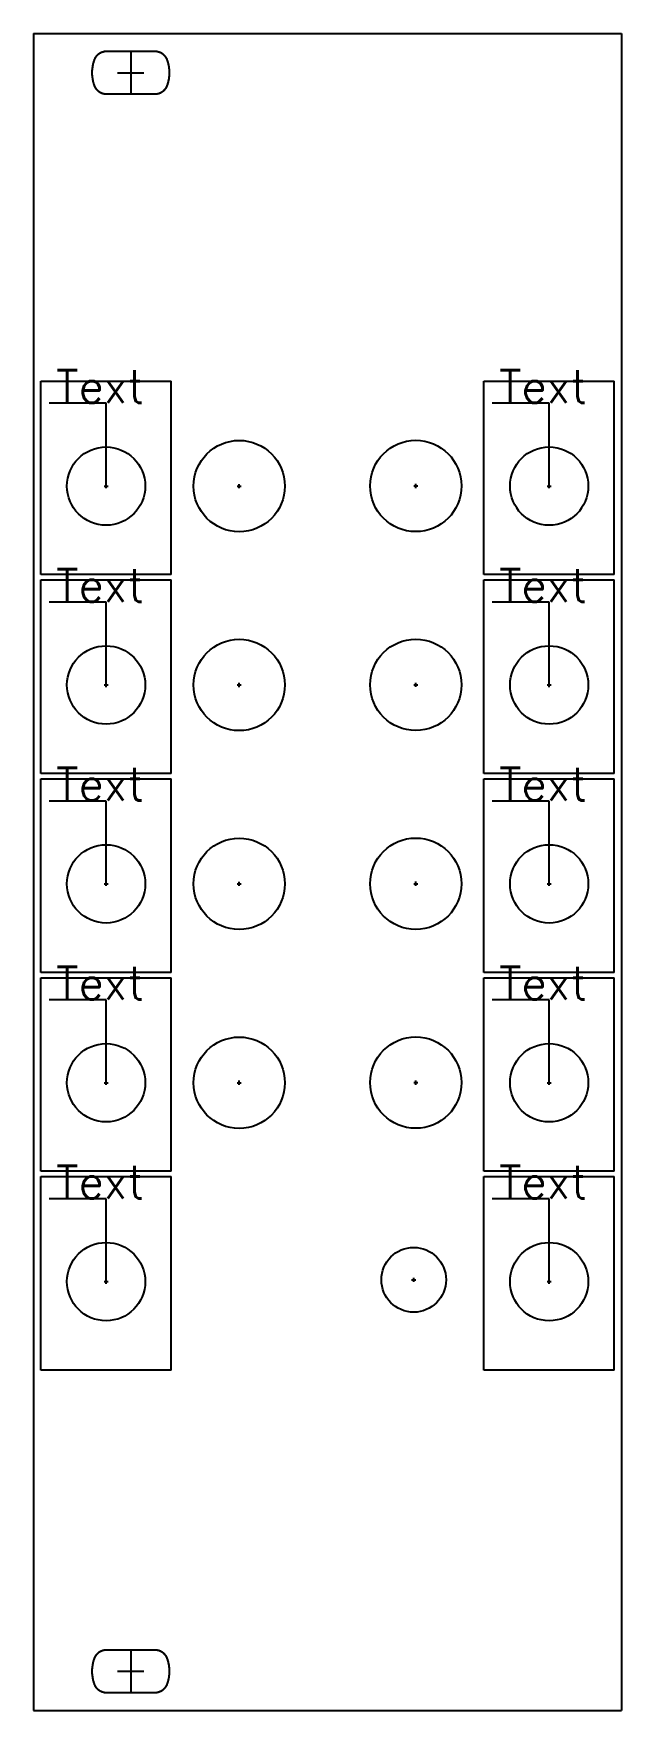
# Model space of a CAD drawing. Extents: x 191 to 236, y 279 to 408.
import ezdxf

# ---------------------------------------------------------------- set-up
doc = ezdxf.new("R2010")
doc.units = 0
doc.layers.get('0').update_dxf_attribs({"linetype": 'CONTINUOUS'})
doc.layers.add('Layer1', color=252, linetype='CONTINUOUS', plot=False)
doc.layers.add('Object', color=7, linetype='CONTINUOUS')

msp = doc.modelspace()

# ---------------------------------------------------------------- texts
at = {"linetype": 'ByBlock', "char_height": 2.5, "width": 7.6494, "attachment_point": 1}
for insert in [(192.37, 381.84), (226.34, 381.84), (192.37, 366.6), (226.34, 366.6), (192.37, 351.36), (226.34, 351.36), (192.37, 336.12), (226.34, 336.12), (192.37, 320.88), (226.34, 320.88)]:
    msp.add_mtext('{\\fRomanS|b0|i0|c0|p0;Text}', dxfattribs=dict(at, insert=insert))

# ---------------------------------------------------------------- linework, layer by layer
at = {"linetype": 'ByBlock'}
for p, q in [((190.63, 407.64), (190.63, 279.14)), ((190.63, 407.64), (235.73, 407.64)), ((235.73, 407.64), (235.73, 279.14)), ((198.09, 406.29), (198.09, 402.99)), ((196.2, 379.31), (191.84, 379.31)), ((196.2, 372.96), (196.2, 379.31)), ((230.18, 379.31), (225.82, 379.31)), ((230.18, 372.96), (230.18, 379.31)), ((196.2, 364.07), (191.84, 364.07)), ((196.2, 357.72), (196.2, 364.07)), ((230.18, 364.07), (225.82, 364.07)), ((230.18, 357.72), (230.18, 364.07)), ((196.2, 348.83), (191.84, 348.83)), ((196.2, 342.48), (196.2, 348.83)), ((230.18, 348.83), (225.82, 348.83)), ((230.18, 342.48), (230.18, 348.83)), ((196.2, 333.59), (191.84, 333.59)), ((196.2, 327.24), (196.2, 333.59)), ((230.18, 333.59), (225.82, 333.59)), ((230.18, 327.24), (230.18, 333.59)), ((196.2, 318.35), (191.84, 318.35)), ((196.2, 312), (196.2, 318.35)), ((230.18, 318.35), (225.82, 318.35)), ((230.18, 312), (230.18, 318.35)), ((198.09, 283.79), (198.09, 280.49)), ((190.63, 279.14), (235.73, 279.14))]:
    msp.add_line(p, q, dxfattribs=at)
at = {"layer": 'Layer1', "linetype": 'ByBlock'}
for p, q in [((191.19, 381.01), (201.19, 381.01)), ((191.19, 366.18), (191.19, 381.01)), ((201.19, 366.18), (201.19, 381.01)), ((225.17, 381.01), (235.17, 381.01)), ((225.17, 366.18), (225.17, 381.01)), ((235.17, 366.18), (235.17, 381.01)), ((201.19, 366.18), (191.19, 366.18)), ((191.19, 365.77), (201.19, 365.77)), ((191.19, 350.94), (191.19, 365.77)), ((201.19, 350.94), (201.19, 365.77)), ((235.17, 366.18), (225.17, 366.18)), ((225.17, 365.77), (235.17, 365.77)), ((225.17, 350.94), (225.17, 365.77)), ((235.17, 350.94), (235.17, 365.77)), ((201.19, 350.94), (191.19, 350.94)), ((235.17, 350.94), (225.17, 350.94)), ((191.19, 350.53), (201.19, 350.53)), ((191.19, 335.7), (191.19, 350.53)), ((201.19, 335.7), (201.19, 350.53)), ((225.17, 350.53), (235.17, 350.53)), ((225.17, 335.7), (225.17, 350.53)), ((235.17, 335.7), (235.17, 350.53)), ((201.19, 335.7), (191.19, 335.7)), ((235.17, 335.7), (225.17, 335.7)), ((191.19, 335.29), (201.19, 335.29)), ((191.19, 320.46), (191.19, 335.29)), ((201.19, 320.46), (201.19, 335.29)), ((225.17, 335.29), (235.17, 335.29)), ((225.17, 320.46), (225.17, 335.29)), ((235.17, 320.46), (235.17, 335.29)), ((201.19, 320.46), (191.19, 320.46)), ((201.19, 320.46), (191.19, 320.46)), ((191.19, 320.05), (201.19, 320.05)), ((191.19, 305.22), (191.19, 320.05)), ((201.19, 305.22), (201.19, 320.05)), ((235.17, 320.46), (225.17, 320.46)), ((235.17, 320.46), (225.17, 320.46)), ((225.17, 320.05), (235.17, 320.05)), ((225.17, 305.22), (225.17, 320.05)), ((235.17, 305.22), (235.17, 320.05)), ((201.19, 305.22), (191.19, 305.22)), ((235.17, 305.22), (225.17, 305.22))]:
    msp.add_line(p, q, dxfattribs=at)
at = {"layer": 'Object', "linetype": 'ByBlock'}
for p, q in [((197.08, 404.64), (199.1, 404.64)), ((197.08, 282.14), (199.1, 282.14))]:
    msp.add_line(p, q, dxfattribs=at)
at = {"layer": 'Object', "color": 1, "linetype": 'ByBlock'}
for p, q in [((196.04, 372.96), (196.36, 372.96)), ((196.2, 372.8), (196.2, 373.12)), ((206.25, 372.96), (206.57, 372.96)), ((206.41, 372.8), (206.41, 373.12)), ((219.79, 372.97), (220.11, 372.97)), ((219.95, 372.81), (219.95, 373.13)), ((230.02, 372.96), (230.34, 372.96)), ((230.18, 372.8), (230.18, 373.12)), ((196.04, 357.72), (196.36, 357.72)), ((196.2, 357.56), (196.2, 357.88)), ((206.25, 357.72), (206.57, 357.72)), ((206.41, 357.56), (206.41, 357.88)), ((219.79, 357.73), (220.11, 357.73)), ((219.95, 357.57), (219.95, 357.89)), ((230.02, 357.72), (230.34, 357.72)), ((230.18, 357.56), (230.18, 357.88)), ((196.04, 342.48), (196.36, 342.48)), ((196.2, 342.32), (196.2, 342.64)), ((206.25, 342.48), (206.57, 342.48)), ((206.41, 342.32), (206.41, 342.64)), ((219.79, 342.49), (220.11, 342.49)), ((219.95, 342.33), (219.95, 342.65)), ((230.02, 342.48), (230.34, 342.48)), ((230.18, 342.32), (230.18, 342.64)), ((196.04, 327.24), (196.36, 327.24)), ((196.2, 327.08), (196.2, 327.4)), ((206.25, 327.24), (206.57, 327.24)), ((206.41, 327.08), (206.41, 327.4)), ((219.79, 327.25), (220.11, 327.25)), ((219.95, 327.09), (219.95, 327.41)), ((230.02, 327.24), (230.34, 327.24)), ((230.18, 327.08), (230.18, 327.4)), ((219.79, 311.98), (219.79, 312.3)), ((196.04, 312), (196.36, 312)), ((196.2, 311.84), (196.2, 312.16)), ((219.63, 312.14), (219.95, 312.14)), ((230.02, 312), (230.34, 312)), ((230.18, 311.84), (230.18, 312.16))]:
    msp.add_line(p, q, dxfattribs=at)
at = {"layer": 'Object', "linetype": 'ByBlock'}
for points in [[(195.16, 404.25), (195.16, 404.26), (195.16, 404.26), (195.16, 404.27), (195.16, 404.28), (195.16, 404.29), (195.16, 404.29), (195.16, 404.3), (195.16, 404.31), (195.15, 404.32), (195.15, 404.33), (195.15, 404.33), (195.15, 404.34), (195.15, 404.35), (195.15, 404.36), (195.15, 404.36), (195.15, 404.37), (195.15, 404.38), (195.15, 404.39), (195.15, 404.4), (195.15, 404.4), (195.15, 404.41), (195.15, 404.42), (195.14, 404.43), (195.14, 404.43), (195.14, 404.44), (195.14, 404.45), (195.14, 404.46), (195.14, 404.47), (195.14, 404.47), (195.14, 404.48), (195.14, 404.49), (195.14, 404.5), (195.14, 404.5), (195.14, 404.51), (195.14, 404.52), (195.14, 404.53), (195.14, 404.54), (195.14, 404.54), (195.14, 404.55), (195.14, 404.56), (195.14, 404.57), (195.14, 404.57), (195.14, 404.58), (195.14, 404.59), (195.14, 404.6), (195.14, 404.61), (195.14, 404.61), (195.14, 404.62), (195.14, 404.63), (195.14, 404.64), (195.14, 404.64), (195.14, 404.65), (195.14, 404.66), (195.14, 404.67), (195.14, 404.68), (195.14, 404.68), (195.14, 404.69), (195.14, 404.7), (195.14, 404.71), (195.14, 404.72), (195.14, 404.72), (195.14, 404.73), (195.14, 404.74), (195.14, 404.75), (195.14, 404.75), (195.14, 404.76), (195.14, 404.77), (195.14, 404.78), (195.14, 404.79), (195.14, 404.79), (195.14, 404.8), (195.14, 404.81), (195.14, 404.82), (195.14, 404.82), (195.14, 404.83), (195.14, 404.84), (195.14, 404.85), (195.15, 404.86), (195.15, 404.86), (195.15, 404.87), (195.15, 404.88), (195.15, 404.89), (195.15, 404.89), (195.15, 404.9), (195.15, 404.91), (195.15, 404.92), (195.15, 404.93), (195.15, 404.93), (195.15, 404.94), (195.15, 404.95), (195.15, 404.96), (195.16, 404.96), (195.16, 404.97), (195.16, 404.98), (195.16, 404.99), (195.16, 405), (195.16, 405), (195.16, 405.01), (195.16, 405.02), (195.16, 405.03), (195.16, 405.03), (195.17, 405.04), (195.17, 405.05), (195.17, 405.06), (195.17, 405.06), (195.17, 405.07), (195.17, 405.08), (195.17, 405.09), (195.17, 405.1), (195.17, 405.1), (195.18, 405.11), (195.18, 405.12), (195.18, 405.13), (195.18, 405.13), (195.18, 405.14), (195.18, 405.15), (195.18, 405.16), (195.18, 405.17), (195.19, 405.17), (195.19, 405.18), (195.19, 405.19), (195.19, 405.2), (195.19, 405.2), (195.19, 405.21), (195.2, 405.22), (195.2, 405.23), (195.2, 405.23), (195.2, 405.24), (195.2, 405.25), (195.2, 405.26), (195.2, 405.27), (195.21, 405.27), (195.21, 405.28), (195.21, 405.29), (195.21, 405.3), (195.21, 405.3), (195.22, 405.31), (195.22, 405.32), (195.22, 405.33), (195.22, 405.33), (195.22, 405.34), (195.22, 405.35), (195.23, 405.36), (195.23, 405.36), (195.23, 405.37), (195.23, 405.38), (195.23, 405.39), (195.24, 405.39), (195.24, 405.4), (195.24, 405.41), (195.24, 405.42), (195.24, 405.43), (195.25, 405.43), (195.25, 405.44), (195.25, 405.45), (195.25, 405.46), (195.26, 405.46), (195.26, 405.47), (195.26, 405.48), (195.26, 405.49), (195.26, 405.49), (195.27, 405.5), (195.27, 405.51), (195.27, 405.52), (195.27, 405.52), (195.28, 405.53), (195.28, 405.54), (195.28, 405.55), (195.28, 405.55), (195.29, 405.56), (195.29, 405.57), (195.29, 405.58), (195.29, 405.58), (195.3, 405.59), (195.3, 405.6), (195.3, 405.61), (195.3, 405.61), (195.31, 405.62), (195.31, 405.63), (195.31, 405.63), (195.31, 405.63), (195.31, 405.64), (195.31, 405.64), (195.32, 405.65), (195.32, 405.65), (195.32, 405.66), (195.32, 405.66), (195.32, 405.67), (195.33, 405.67), (195.33, 405.68), (195.33, 405.68), (195.33, 405.69), (195.33, 405.69), (195.34, 405.69), (195.34, 405.7), (195.34, 405.7), (195.34, 405.71), (195.34, 405.71), (195.35, 405.72), (195.35, 405.72), (195.35, 405.73), (195.35, 405.73), (195.35, 405.73), (195.36, 405.74), (195.36, 405.74), (195.36, 405.75), (195.36, 405.75), (195.37, 405.76), (195.37, 405.76), (195.37, 405.76), (195.37, 405.77), (195.37, 405.77), (195.38, 405.78), (195.38, 405.78), (195.38, 405.79), (195.38, 405.79), (195.39, 405.79), (195.39, 405.8), (195.39, 405.8), (195.39, 405.81), (195.4, 405.81), (195.4, 405.81), (195.4, 405.82), (195.4, 405.82), (195.41, 405.83), (195.41, 405.83), (195.41, 405.84), (195.41, 405.84), (195.42, 405.84), (195.42, 405.85), (195.42, 405.85), (195.43, 405.86), (195.43, 405.86), (195.43, 405.86), (195.43, 405.87), (195.44, 405.87), (195.44, 405.87), (195.44, 405.88), (195.44, 405.88), (195.45, 405.89), (195.45, 405.89), (195.45, 405.89), (195.46, 405.9), (195.46, 405.9), (195.46, 405.91), (195.47, 405.91), (195.47, 405.91), (195.47, 405.92), (195.47, 405.92), (195.48, 405.92), (195.48, 405.93), (195.48, 405.93), (195.49, 405.93), (195.49, 405.94), (195.49, 405.94), (195.5, 405.95), (195.5, 405.95), (195.5, 405.95), (195.51, 405.96), (195.51, 405.96), (195.51, 405.96), (195.51, 405.97), (195.52, 405.97), (195.52, 405.97), (195.52, 405.98), (195.53, 405.98), (195.53, 405.98), (195.53, 405.99), (195.54, 405.99), (195.54, 405.99), (195.54, 406), (195.55, 406), (195.55, 406), (195.55, 406.01), (195.56, 406.01), (195.56, 406.01), (195.57, 406.02), (195.57, 406.02), (195.57, 406.02), (195.58, 406.03), (195.58, 406.03), (195.58, 406.03), (195.59, 406.04), (195.59, 406.04), (195.59, 406.04), (195.6, 406.05), (195.6, 406.05), (195.6, 406.05), (195.61, 406.06), (195.61, 406.06), (195.62, 406.06), (195.62, 406.06), (195.62, 406.07), (195.63, 406.07), (195.63, 406.07), (195.63, 406.08), (195.64, 406.08), (195.64, 406.08), (195.65, 406.09), (195.65, 406.09), (195.65, 406.09), (195.66, 406.09), (195.66, 406.1), (195.66, 406.1), (195.67, 406.1), (195.67, 406.1), (195.68, 406.11), (195.68, 406.11), (195.68, 406.11), (195.69, 406.12), (195.69, 406.12), (195.7, 406.12), (195.7, 406.12), (195.7, 406.13), (195.71, 406.13), (195.71, 406.13), (195.72, 406.13), (195.72, 406.14), (195.72, 406.14), (195.73, 406.14), (195.73, 406.14), (195.74, 406.15), (195.74, 406.15), (195.74, 406.15), (195.75, 406.15), (195.75, 406.16), (195.76, 406.16), (195.76, 406.16), (195.76, 406.16), (195.77, 406.17), (195.77, 406.17), (195.78, 406.17), (195.78, 406.17), (195.79, 406.17), (195.79, 406.18), (195.79, 406.18), (195.8, 406.18), (195.8, 406.18), (195.81, 406.18), (195.81, 406.19), (195.81, 406.19), (195.82, 406.19), (195.82, 406.19), (195.83, 406.2), (195.83, 406.2), (195.84, 406.2), (195.84, 406.2), (195.85, 406.2), (195.85, 406.2), (195.85, 406.21), (195.86, 406.21), (195.86, 406.21), (195.87, 406.21), (195.87, 406.21), (195.88, 406.22), (195.88, 406.22), (195.88, 406.22), (195.89, 406.22), (195.89, 406.22), (195.9, 406.22), (195.9, 406.23), (195.91, 406.23), (195.91, 406.23), (195.92, 406.23), (195.92, 406.23), (195.93, 406.23), (195.93, 406.24), (195.93, 406.24), (195.94, 406.24), (195.94, 406.24), (195.95, 406.24), (195.95, 406.24), (195.96, 406.24), (195.96, 406.25), (195.97, 406.25), (195.97, 406.25), (195.98, 406.25), (195.98, 406.25), (195.98, 406.25), (195.99, 406.25), (195.99, 406.26), (196, 406.26), (196, 406.26), (196.01, 406.26), (196.01, 406.26), (196.02, 406.26), (196.02, 406.26), (196.03, 406.26), (196.03, 406.26), (196.04, 406.27), (196.04, 406.27), (196.05, 406.27), (196.05, 406.27), (196.06, 406.27), (196.06, 406.27), (196.06, 406.27), (196.07, 406.27), (196.07, 406.27), (196.08, 406.27), (196.08, 406.27), (196.09, 406.28), (196.09, 406.28), (196.1, 406.28), (196.1, 406.28), (196.11, 406.28), (196.11, 406.28), (196.12, 406.28), (196.12, 406.28), (196.13, 406.28), (196.13, 406.28), (196.14, 406.28), (196.14, 406.28), (196.15, 406.28), (196.15, 406.28), (196.16, 406.28), (196.16, 406.28), (196.17, 406.28), (196.17, 406.29), (196.18, 406.29), (196.18, 406.29), (196.19, 406.29), (196.19, 406.29), (196.2, 406.29), (196.2, 406.29), (196.21, 406.29), (196.21, 406.29), (196.22, 406.29), (196.22, 406.29), (196.23, 406.29), (196.23, 406.29), (196.23, 406.29), (196.24, 406.29), (196.24, 406.29), (196.25, 406.29), (199.93, 406.29), (199.93, 406.29), (199.94, 406.29), (199.94, 406.29), (199.95, 406.29), (199.95, 406.29), (199.96, 406.29), (199.96, 406.29), (199.97, 406.29), (199.97, 406.29), (199.98, 406.29), (199.98, 406.29), (199.99, 406.29), (199.99, 406.29), (200, 406.29), (200, 406.29), (200.01, 406.29), (200.01, 406.28), (200.02, 406.28), (200.02, 406.28), (200.03, 406.28), (200.03, 406.28), (200.04, 406.28), (200.04, 406.28), (200.05, 406.28), (200.05, 406.28), (200.06, 406.28), (200.06, 406.28), (200.07, 406.28), (200.07, 406.28), (200.08, 406.28), (200.08, 406.28), (200.09, 406.28), (200.09, 406.28), (200.09, 406.27), (200.1, 406.27), (200.1, 406.27), (200.11, 406.27), (200.11, 406.27), (200.12, 406.27), (200.12, 406.27), (200.13, 406.27), (200.13, 406.27), (200.14, 406.27), (200.14, 406.27), (200.15, 406.26), (200.15, 406.26), (200.16, 406.26), (200.16, 406.26), (200.17, 406.26), (200.17, 406.26), (200.18, 406.26), (200.18, 406.26), (200.18, 406.26), (200.19, 406.25), (200.19, 406.25), (200.2, 406.25), (200.2, 406.25), (200.21, 406.25), (200.21, 406.25), (200.22, 406.25), (200.22, 406.24), (200.23, 406.24), (200.23, 406.24), (200.24, 406.24), (200.24, 406.24), (200.24, 406.24), (200.25, 406.24), (200.25, 406.23), (200.26, 406.23), (200.26, 406.23), (200.27, 406.23), (200.27, 406.23), (200.28, 406.23), (200.28, 406.22), (200.28, 406.22), (200.29, 406.22), (200.29, 406.22), (200.3, 406.22), (200.3, 406.22), (200.31, 406.21), (200.31, 406.21), (200.32, 406.21), (200.32, 406.21), (200.32, 406.21), (200.33, 406.2), (200.33, 406.2), (200.34, 406.2), (200.34, 406.2), (200.35, 406.2), (200.35, 406.2), (200.36, 406.19), (200.36, 406.19), (200.36, 406.19), (200.37, 406.19), (200.37, 406.18), (200.38, 406.18), (200.38, 406.18), (200.38, 406.18), (200.39, 406.18), (200.39, 406.17), (200.4, 406.17), (200.4, 406.17), (200.41, 406.17), (200.41, 406.17), (200.41, 406.16), (200.42, 406.16), (200.42, 406.16), (200.43, 406.16), (200.43, 406.15), (200.43, 406.15), (200.44, 406.15), (200.44, 406.15), (200.45, 406.14), (200.45, 406.14), (200.46, 406.14), (200.46, 406.14), (200.46, 406.13), (200.47, 406.13), (200.47, 406.13), (200.48, 406.13), (200.48, 406.12), (200.48, 406.12), (200.49, 406.12), (200.49, 406.12), (200.49, 406.11), (200.5, 406.11), (200.5, 406.11), (200.51, 406.1), (200.51, 406.1), (200.51, 406.1), (200.52, 406.1), (200.52, 406.09), (200.53, 406.09), (200.53, 406.09), (200.53, 406.09), (200.54, 406.08), (200.54, 406.08), (200.54, 406.08), (200.55, 406.07), (200.55, 406.07), (200.56, 406.07), (200.56, 406.06), (200.56, 406.06), (200.57, 406.06), (200.57, 406.06), (200.57, 406.05), (200.58, 406.05), (200.58, 406.05), (200.59, 406.04), (200.59, 406.04), (200.59, 406.04), (200.6, 406.03), (200.6, 406.03), (200.6, 406.03), (200.61, 406.02), (200.61, 406.02), (200.61, 406.02), (200.62, 406.01), (200.62, 406.01), (200.62, 406.01), (200.63, 406), (200.63, 406), (200.63, 406), (200.64, 405.99), (200.64, 405.99), (200.64, 405.99), (200.65, 405.98), (200.65, 405.98), (200.65, 405.98), (200.66, 405.97), (200.66, 405.97), (200.66, 405.97), (200.67, 405.96), (200.67, 405.96), (200.67, 405.96), (200.68, 405.95), (200.68, 405.95), (200.68, 405.95), (200.69, 405.94), (200.69, 405.94), (200.69, 405.93), (200.7, 405.93), (200.7, 405.93), (200.7, 405.92), (200.7, 405.92), (200.71, 405.92), (200.71, 405.91), (200.71, 405.91), (200.72, 405.91), (200.72, 405.9), (200.72, 405.9), (200.73, 405.89), (200.73, 405.89), (200.73, 405.89), (200.73, 405.88), (200.74, 405.88), (200.74, 405.87), (200.74, 405.87), (200.74, 405.87), (200.75, 405.86), (200.75, 405.86), (200.75, 405.86), (200.76, 405.85), (200.76, 405.85), (200.76, 405.84), (200.76, 405.84), (200.77, 405.84), (200.77, 405.83), (200.77, 405.83), (200.77, 405.82), (200.78, 405.82), (200.78, 405.81), (200.78, 405.81), (200.78, 405.81), (200.79, 405.8), (200.79, 405.8), (200.79, 405.79), (200.79, 405.79), (200.8, 405.79), (200.8, 405.78), (200.8, 405.78), (200.8, 405.77), (200.81, 405.77), (200.81, 405.76), (200.81, 405.76), (200.81, 405.76), (200.82, 405.75), (200.82, 405.75), (200.82, 405.74), (200.82, 405.74), (200.82, 405.73), (200.83, 405.73), (200.83, 405.73), (200.83, 405.72), (200.83, 405.72), (200.84, 405.71), (200.84, 405.71), (200.84, 405.7), (200.84, 405.7), (200.84, 405.69), (200.85, 405.69), (200.85, 405.69), (200.85, 405.68), (200.85, 405.68), (200.85, 405.67), (200.85, 405.67), (200.86, 405.66), (200.86, 405.66), (200.86, 405.65), (200.86, 405.65), (200.86, 405.64), (200.87, 405.64), (200.87, 405.63), (200.87, 405.63), (200.87, 405.63), (200.87, 405.62), (200.88, 405.61), (200.88, 405.61), (200.88, 405.6), (200.88, 405.59), (200.89, 405.58), (200.89, 405.58), (200.89, 405.57), (200.89, 405.56), (200.9, 405.55), (200.9, 405.55), (200.9, 405.54), (200.9, 405.53), (200.9, 405.52), (200.91, 405.52), (200.91, 405.51), (200.91, 405.5), (200.91, 405.49), (200.92, 405.49), (200.92, 405.48), (200.92, 405.47), (200.92, 405.46), (200.93, 405.46), (200.93, 405.45), (200.93, 405.44), (200.93, 405.43), (200.93, 405.43), (200.94, 405.42), (200.94, 405.41), (200.94, 405.4), (200.94, 405.39), (200.94, 405.39), (200.95, 405.38), (200.95, 405.37), (200.95, 405.36), (200.95, 405.36), (200.95, 405.35), (200.96, 405.34), (200.96, 405.33), (200.96, 405.33), (200.96, 405.32), (200.96, 405.31), (200.96, 405.3), (200.97, 405.3), (200.97, 405.29), (200.97, 405.28), (200.97, 405.27), (200.97, 405.27), (200.98, 405.26), (200.98, 405.25), (200.98, 405.24), (200.98, 405.23), (200.98, 405.23), (200.98, 405.22), (200.98, 405.21), (200.99, 405.2), (200.99, 405.2), (200.99, 405.19), (200.99, 405.18), (200.99, 405.17), (200.99, 405.17), (200.99, 405.16), (201, 405.15), (201, 405.14), (201, 405.13), (201, 405.13), (201, 405.12), (201, 405.11), (201, 405.1), (201.01, 405.1), (201.01, 405.09), (201.01, 405.08), (201.01, 405.07), (201.01, 405.06), (201.01, 405.06), (201.01, 405.05), (201.01, 405.04), (201.01, 405.03), (201.02, 405.03), (201.02, 405.02), (201.02, 405.01), (201.02, 405), (201.02, 405), (201.02, 404.99), (201.02, 404.98), (201.02, 404.97), (201.02, 404.96), (201.02, 404.96), (201.02, 404.95), (201.03, 404.94), (201.03, 404.93), (201.03, 404.93), (201.03, 404.92), (201.03, 404.91), (201.03, 404.9), (201.03, 404.89), (201.03, 404.89), (201.03, 404.88), (201.03, 404.87), (201.03, 404.86), (201.03, 404.86), (201.03, 404.85), (201.03, 404.84), (201.03, 404.83), (201.04, 404.82), (201.04, 404.82), (201.04, 404.81), (201.04, 404.8), (201.04, 404.79), (201.04, 404.79), (201.04, 404.78), (201.04, 404.77), (201.04, 404.76), (201.04, 404.75), (201.04, 404.75), (201.04, 404.74), (201.04, 404.73), (201.04, 404.72), (201.04, 404.72), (201.04, 404.71), (201.04, 404.7), (201.04, 404.69), (201.04, 404.68), (201.04, 404.68), (201.04, 404.67), (201.04, 404.66), (201.04, 404.65), (201.04, 404.64), (201.04, 404.64), (201.04, 404.63), (201.04, 404.62), (201.04, 404.61), (201.04, 404.61), (201.04, 404.6), (201.04, 404.59), (201.04, 404.58), (201.04, 404.57), (201.04, 404.57), (201.04, 404.56), (201.04, 404.55), (201.04, 404.54), (201.04, 404.54), (201.04, 404.53), (201.04, 404.52), (201.04, 404.51), (201.04, 404.5), (201.04, 404.5), (201.04, 404.49), (201.04, 404.48), (201.04, 404.47), (201.04, 404.47), (201.04, 404.46), (201.04, 404.45), (201.03, 404.44), (201.03, 404.43), (201.03, 404.43), (201.03, 404.42), (201.03, 404.41), (201.03, 404.4), (201.03, 404.4), (201.03, 404.39), (201.03, 404.38), (201.03, 404.37), (201.03, 404.36), (201.03, 404.36), (201.03, 404.35), (201.03, 404.34), (201.03, 404.33), (201.02, 404.33), (201.02, 404.32), (201.02, 404.31), (201.02, 404.3), (201.02, 404.29), (201.02, 404.29), (201.02, 404.28), (201.02, 404.27), (201.02, 404.26), (201.02, 404.26), (201.02, 404.25), (201.01, 404.24), (201.01, 404.23), (201.01, 404.22), (201.01, 404.22), (201.01, 404.21), (201.01, 404.2), (201.01, 404.19), (201.01, 404.19), (201.01, 404.18), (201, 404.17), (201, 404.16), (201, 404.16), (201, 404.15), (201, 404.14), (201, 404.13), (201, 404.12), (200.99, 404.12), (200.99, 404.11), (200.99, 404.1), (200.99, 404.09), (200.99, 404.09), (200.99, 404.08), (200.99, 404.07), (200.98, 404.06), (200.98, 404.06), (200.98, 404.05), (200.98, 404.04), (200.98, 404.03), (200.98, 404.02), (200.98, 404.02), (200.97, 404.01), (200.97, 404), (200.97, 403.99), (200.97, 403.99), (200.97, 403.98), (200.96, 403.97), (200.96, 403.96), (200.96, 403.96), (200.96, 403.95), (200.96, 403.94), (200.96, 403.93), (200.95, 403.93), (200.95, 403.92), (200.95, 403.91), (200.95, 403.9), (200.95, 403.89), (200.94, 403.89), (200.94, 403.88), (200.94, 403.87), (200.94, 403.86), (200.94, 403.86), (200.93, 403.85), (200.93, 403.84), (200.93, 403.83), (200.93, 403.83), (200.93, 403.82), (200.92, 403.81), (200.92, 403.8), (200.92, 403.8), (200.92, 403.79), (200.91, 403.78), (200.91, 403.77), (200.91, 403.77), (200.91, 403.76), (200.9, 403.75), (200.9, 403.74), (200.9, 403.74), (200.9, 403.73), (200.9, 403.72), (200.89, 403.71), (200.89, 403.71), (200.89, 403.7), (200.89, 403.69), (200.88, 403.68), (200.88, 403.68), (200.88, 403.67), (200.88, 403.66), (200.87, 403.65), (200.87, 403.65), (200.87, 403.64), (200.87, 403.64), (200.87, 403.63), (200.86, 403.63), (200.86, 403.63), (200.86, 403.62), (200.86, 403.62), (200.86, 403.61), (200.85, 403.61), (200.85, 403.6), (200.85, 403.6), (200.85, 403.59), (200.85, 403.59), (200.85, 403.58), (200.84, 403.58), (200.84, 403.58), (200.84, 403.57), (200.84, 403.57), (200.84, 403.56), (200.83, 403.56), (200.83, 403.55), (200.83, 403.55), (200.83, 403.54), (200.82, 403.54), (200.82, 403.54), (200.82, 403.53), (200.82, 403.53), (200.82, 403.52), (200.81, 403.52), (200.81, 403.51), (200.81, 403.51), (200.81, 403.51), (200.8, 403.5), (200.8, 403.5), (200.8, 403.49), (200.8, 403.49), (200.79, 403.48), (200.79, 403.48), (200.79, 403.48), (200.79, 403.47), (200.78, 403.47), (200.78, 403.46), (200.78, 403.46), (200.78, 403.46), (200.77, 403.45), (200.77, 403.45), (200.77, 403.44), (200.77, 403.44), (200.76, 403.44), (200.76, 403.43), (200.76, 403.43), (200.76, 403.42), (200.75, 403.42), (200.75, 403.42), (200.75, 403.41), (200.74, 403.41), (200.74, 403.4), (200.74, 403.4), (200.74, 403.4), (200.73, 403.39), (200.73, 403.39), (200.73, 403.38), (200.73, 403.38), (200.72, 403.38), (200.72, 403.37), (200.72, 403.37), (200.71, 403.37), (200.71, 403.36), (200.71, 403.36), (200.7, 403.35), (200.7, 403.35), (200.7, 403.35), (200.7, 403.34), (200.69, 403.34), (200.69, 403.34), (200.69, 403.33), (200.68, 403.33), (200.68, 403.32), (200.68, 403.32), (200.67, 403.32), (200.67, 403.31), (200.67, 403.31), (200.66, 403.31), (200.66, 403.3), (200.66, 403.3), (200.65, 403.3), (200.65, 403.29), (200.65, 403.29), (200.64, 403.29), (200.64, 403.28), (200.64, 403.28), (200.63, 403.28), (200.63, 403.27), (200.63, 403.27), (200.62, 403.27), (200.62, 403.26), (200.62, 403.26), (200.61, 403.26), (200.61, 403.25), (200.61, 403.25), (200.6, 403.25), (200.6, 403.24), (200.6, 403.24), (200.59, 403.24), (200.59, 403.23), (200.59, 403.23), (200.58, 403.23), (200.58, 403.22), (200.57, 403.22), (200.57, 403.22), (200.57, 403.22), (200.56, 403.21), (200.56, 403.21), (200.56, 403.21), (200.55, 403.2), (200.55, 403.2), (200.54, 403.2), (200.54, 403.19), (200.54, 403.19), (200.53, 403.19), (200.53, 403.19), (200.53, 403.18), (200.52, 403.18), (200.52, 403.18), (200.51, 403.18), (200.51, 403.17), (200.51, 403.17), (200.5, 403.17), (200.5, 403.16), (200.49, 403.16), (200.49, 403.16), (200.49, 403.16), (200.48, 403.15), (200.48, 403.15), (200.48, 403.15), (200.47, 403.15), (200.47, 403.14), (200.46, 403.14), (200.46, 403.14), (200.46, 403.14), (200.45, 403.13), (200.45, 403.13), (200.44, 403.13), (200.44, 403.13), (200.43, 403.12), (200.43, 403.12), (200.43, 403.12), (200.42, 403.12), (200.42, 403.11), (200.41, 403.11), (200.41, 403.11), (200.41, 403.11), (200.4, 403.1), (200.4, 403.1), (200.39, 403.1), (200.39, 403.1), (200.38, 403.1), (200.38, 403.09), (200.38, 403.09), (200.37, 403.09), (200.37, 403.09), (200.36, 403.09), (200.36, 403.08), (200.36, 403.08), (200.35, 403.08), (200.35, 403.08), (200.34, 403.08), (200.34, 403.07), (200.33, 403.07), (200.33, 403.07), (200.32, 403.07), (200.32, 403.07), (200.32, 403.06), (200.31, 403.06), (200.31, 403.06), (200.3, 403.06), (200.3, 403.06), (200.29, 403.05), (200.29, 403.05), (200.28, 403.05), (200.28, 403.05), (200.28, 403.05), (200.27, 403.05), (200.27, 403.04), (200.26, 403.04), (200.26, 403.04), (200.25, 403.04), (200.25, 403.04), (200.24, 403.04), (200.24, 403.04), (200.24, 403.03), (200.23, 403.03), (200.23, 403.03), (200.22, 403.03), (200.22, 403.03), (200.21, 403.03), (200.21, 403.03), (200.2, 403.02), (200.2, 403.02), (200.19, 403.02), (200.19, 403.02), (200.18, 403.02), (200.18, 403.02), (200.18, 403.02), (200.17, 403.02), (200.17, 403.01), (200.16, 403.01), (200.16, 403.01), (200.15, 403.01), (200.15, 403.01), (200.14, 403.01), (200.14, 403.01), (200.13, 403.01), (200.13, 403.01), (200.12, 403), (200.12, 403), (200.11, 403), (200.11, 403), (200.1, 403), (200.1, 403), (200.09, 403), (200.09, 403), (200.09, 403), (200.08, 403), (200.08, 403), (200.07, 403), (200.07, 403), (200.06, 402.99), (200.06, 402.99), (200.05, 402.99), (200.05, 402.99), (200.04, 402.99), (200.04, 402.99), (200.03, 402.99), (200.03, 402.99), (200.02, 402.99), (200.02, 402.99), (200.01, 402.99), (200.01, 402.99), (200, 402.99), (200, 402.99), (199.99, 402.99), (199.99, 402.99), (199.98, 402.99), (199.98, 402.99), (199.97, 402.99), (199.97, 402.99), (199.96, 402.99), (199.96, 402.99), (199.95, 402.99), (199.95, 402.99), (199.94, 402.99), (199.94, 402.99), (199.93, 402.99), (199.93, 402.99), (196.25, 402.99), (196.24, 402.99), (196.24, 402.99), (196.23, 402.99), (196.23, 402.99), (196.23, 402.99), (196.22, 402.99), (196.22, 402.99), (196.21, 402.99), (196.21, 402.99), (196.2, 402.99), (196.2, 402.99), (196.19, 402.99), (196.19, 402.99), (196.18, 402.99), (196.18, 402.99), (196.17, 402.99), (196.17, 402.99), (196.16, 402.99), (196.16, 402.99), (196.15, 402.99), (196.15, 402.99), (196.14, 402.99), (196.14, 402.99), (196.13, 402.99), (196.13, 402.99), (196.12, 402.99), (196.12, 402.99), (196.11, 403), (196.11, 403), (196.1, 403), (196.1, 403), (196.09, 403), (196.09, 403), (196.08, 403), (196.08, 403), (196.07, 403), (196.07, 403), (196.06, 403), (196.06, 403), (196.06, 403), (196.05, 403.01), (196.05, 403.01), (196.04, 403.01), (196.04, 403.01), (196.03, 403.01), (196.03, 403.01), (196.02, 403.01), (196.02, 403.01), (196.01, 403.01), (196.01, 403.02), (196, 403.02), (196, 403.02), (195.99, 403.02), (195.99, 403.02), (195.98, 403.02), (195.98, 403.02), (195.98, 403.02), (195.97, 403.03), (195.97, 403.03), (195.96, 403.03), (195.96, 403.03), (195.95, 403.03), (195.95, 403.03), (195.94, 403.03), (195.94, 403.04), (195.93, 403.04), (195.93, 403.04), (195.93, 403.04), (195.92, 403.04), (195.92, 403.04), (195.91, 403.04), (195.91, 403.05), (195.9, 403.05), (195.9, 403.05), (195.89, 403.05), (195.89, 403.05), (195.88, 403.05), (195.88, 403.06), (195.88, 403.06), (195.87, 403.06), (195.87, 403.06), (195.86, 403.06), (195.86, 403.07), (195.85, 403.07), (195.85, 403.07), (195.85, 403.07), (195.84, 403.07), (195.84, 403.08), (195.83, 403.08), (195.83, 403.08), (195.82, 403.08), (195.82, 403.08), (195.81, 403.09), (195.81, 403.09), (195.81, 403.09), (195.8, 403.09), (195.8, 403.09), (195.79, 403.1), (195.79, 403.1), (195.79, 403.1), (195.78, 403.1), (195.78, 403.1), (195.77, 403.11), (195.77, 403.11), (195.76, 403.11), (195.76, 403.11), (195.76, 403.12), (195.75, 403.12), (195.75, 403.12), (195.74, 403.12), (195.74, 403.13), (195.74, 403.13), (195.73, 403.13), (195.73, 403.13), (195.72, 403.14), (195.72, 403.14), (195.72, 403.14), (195.71, 403.14), (195.71, 403.15), (195.7, 403.15), (195.7, 403.15), (195.7, 403.15), (195.69, 403.16), (195.69, 403.16), (195.68, 403.16), (195.68, 403.16), (195.68, 403.17), (195.67, 403.17), (195.67, 403.17), (195.66, 403.18), (195.66, 403.18), (195.66, 403.18), (195.65, 403.18), (195.65, 403.19), (195.65, 403.19), (195.64, 403.19), (195.64, 403.19), (195.63, 403.2), (195.63, 403.2), (195.63, 403.2), (195.62, 403.21), (195.62, 403.21), (195.62, 403.21), (195.61, 403.22), (195.61, 403.22), (195.6, 403.22), (195.6, 403.22), (195.6, 403.23), (195.59, 403.23), (195.59, 403.23), (195.59, 403.24), (195.58, 403.24), (195.58, 403.24), (195.58, 403.25), (195.57, 403.25), (195.57, 403.25), (195.57, 403.26), (195.56, 403.26), (195.56, 403.26), (195.55, 403.27), (195.55, 403.27), (195.55, 403.27), (195.54, 403.28), (195.54, 403.28), (195.54, 403.28), (195.53, 403.29), (195.53, 403.29), (195.53, 403.29), (195.52, 403.3), (195.52, 403.3), (195.52, 403.3), (195.51, 403.31), (195.51, 403.31), (195.51, 403.31), (195.51, 403.32), (195.5, 403.32), (195.5, 403.32), (195.5, 403.33), (195.49, 403.33), (195.49, 403.34), (195.49, 403.34), (195.48, 403.34), (195.48, 403.35), (195.48, 403.35), (195.47, 403.35), (195.47, 403.36), (195.47, 403.36), (195.47, 403.37), (195.46, 403.37), (195.46, 403.37), (195.46, 403.38), (195.45, 403.38), (195.45, 403.38), (195.45, 403.39), (195.44, 403.39), (195.44, 403.4), (195.44, 403.4), (195.44, 403.4), (195.43, 403.41), (195.43, 403.41), (195.43, 403.42), (195.43, 403.42), (195.42, 403.42), (195.42, 403.43), (195.42, 403.43), (195.41, 403.44), (195.41, 403.44), (195.41, 403.44), (195.41, 403.45), (195.4, 403.45), (195.4, 403.46), (195.4, 403.46), (195.4, 403.46), (195.39, 403.47), (195.39, 403.47), (195.39, 403.48), (195.39, 403.48), (195.38, 403.48), (195.38, 403.49), (195.38, 403.49), (195.38, 403.5), (195.37, 403.5), (195.37, 403.51), (195.37, 403.51), (195.37, 403.51), (195.37, 403.52), (195.36, 403.52), (195.36, 403.53), (195.36, 403.53), (195.36, 403.54), (195.35, 403.54), (195.35, 403.54), (195.35, 403.55), (195.35, 403.55), (195.35, 403.56), (195.34, 403.56), (195.34, 403.57), (195.34, 403.57), (195.34, 403.58), (195.34, 403.58), (195.33, 403.58), (195.33, 403.59), (195.33, 403.59), (195.33, 403.6), (195.33, 403.6), (195.32, 403.61), (195.32, 403.61), (195.32, 403.62), (195.32, 403.62), (195.32, 403.63), (195.31, 403.63), (195.31, 403.63), (195.31, 403.64), (195.31, 403.64), (195.31, 403.65), (195.31, 403.65), (195.3, 403.66), (195.3, 403.67), (195.3, 403.68), (195.3, 403.68), (195.29, 403.69), (195.29, 403.7), (195.29, 403.71), (195.29, 403.71), (195.28, 403.72), (195.28, 403.73), (195.28, 403.74), (195.28, 403.74), (195.27, 403.75), (195.27, 403.76), (195.27, 403.77), (195.27, 403.77), (195.26, 403.78), (195.26, 403.79), (195.26, 403.8), (195.26, 403.8), (195.26, 403.81), (195.25, 403.82), (195.25, 403.83), (195.25, 403.83), (195.25, 403.84), (195.24, 403.85), (195.24, 403.86), (195.24, 403.86), (195.24, 403.87), (195.24, 403.88), (195.23, 403.89), (195.23, 403.89), (195.23, 403.9), (195.23, 403.91), (195.23, 403.92), (195.22, 403.93), (195.22, 403.93), (195.22, 403.94), (195.22, 403.95), (195.22, 403.96), (195.22, 403.96), (195.21, 403.97), (195.21, 403.98), (195.21, 403.99), (195.21, 403.99), (195.21, 404), (195.2, 404.01), (195.2, 404.02), (195.2, 404.02), (195.2, 404.03), (195.2, 404.04), (195.2, 404.05), (195.2, 404.06), (195.19, 404.06), (195.19, 404.07), (195.19, 404.08), (195.19, 404.09), (195.19, 404.09), (195.19, 404.1), (195.18, 404.11), (195.18, 404.12), (195.18, 404.12), (195.18, 404.13), (195.18, 404.14), (195.18, 404.15), (195.18, 404.16), (195.18, 404.16), (195.17, 404.17), (195.17, 404.18), (195.17, 404.19), (195.17, 404.19), (195.17, 404.2), (195.17, 404.21), (195.17, 404.22), (195.17, 404.22), (195.17, 404.23), (195.16, 404.24)], [(195.15, 282.38), (195.15, 282.38), (195.15, 282.39), (195.15, 282.4), (195.15, 282.41), (195.15, 282.41), (195.15, 282.42), (195.15, 282.43), (195.15, 282.44), (195.15, 282.45), (195.15, 282.45), (195.15, 282.46), (195.16, 282.47), (195.16, 282.48), (195.16, 282.48), (195.16, 282.49), (195.16, 282.5), (195.16, 282.51), (195.16, 282.52), (195.16, 282.52), (195.16, 282.53), (195.16, 282.54), (195.17, 282.55), (195.17, 282.55), (195.17, 282.56), (195.17, 282.57), (195.17, 282.58), (195.17, 282.59), (195.17, 282.59), (195.17, 282.6), (195.17, 282.61), (195.18, 282.62), (195.18, 282.62), (195.18, 282.63), (195.18, 282.64), (195.18, 282.65), (195.18, 282.65), (195.18, 282.66), (195.18, 282.67), (195.19, 282.68), (195.19, 282.69), (195.19, 282.69), (195.19, 282.7), (195.19, 282.71), (195.19, 282.72), (195.2, 282.72), (195.2, 282.73), (195.2, 282.74), (195.2, 282.75), (195.2, 282.75), (195.2, 282.76), (195.2, 282.77), (195.21, 282.78), (195.21, 282.79), (195.21, 282.79), (195.21, 282.8), (195.21, 282.81), (195.22, 282.82), (195.22, 282.82), (195.22, 282.83), (195.22, 282.84), (195.22, 282.85), (195.22, 282.85), (195.23, 282.86), (195.23, 282.87), (195.23, 282.88), (195.23, 282.88), (195.23, 282.89), (195.24, 282.9), (195.24, 282.91), (195.24, 282.91), (195.24, 282.92), (195.24, 282.93), (195.25, 282.94), (195.25, 282.95), (195.25, 282.95), (195.25, 282.96), (195.26, 282.97), (195.26, 282.98), (195.26, 282.98), (195.26, 282.99), (195.26, 283), (195.27, 283.01), (195.27, 283.01), (195.27, 283.02), (195.27, 283.03), (195.28, 283.04), (195.28, 283.04), (195.28, 283.05), (195.28, 283.06), (195.29, 283.07), (195.29, 283.07), (195.29, 283.08), (195.29, 283.09), (195.3, 283.1), (195.3, 283.1), (195.3, 283.11), (195.3, 283.12), (195.31, 283.13), (195.31, 283.13), (195.31, 283.13), (195.31, 283.14), (195.31, 283.14), (195.31, 283.15), (195.32, 283.15), (195.32, 283.16), (195.32, 283.16), (195.32, 283.17), (195.32, 283.17), (195.33, 283.18), (195.33, 283.18), (195.33, 283.19), (195.33, 283.19), (195.33, 283.19), (195.34, 283.2), (195.34, 283.2), (195.34, 283.21), (195.34, 283.21), (195.34, 283.22), (195.35, 283.22), (195.35, 283.23), (195.35, 283.23), (195.35, 283.23), (195.35, 283.24), (195.36, 283.24), (195.36, 283.25), (195.36, 283.25), (195.36, 283.26), (195.37, 283.26), (195.37, 283.26), (195.37, 283.27), (195.37, 283.27), (195.37, 283.28), (195.38, 283.28), (195.38, 283.29), (195.38, 283.29), (195.38, 283.29), (195.39, 283.3), (195.39, 283.3), (195.39, 283.31), (195.39, 283.31), (195.4, 283.32), (195.4, 283.32), (195.4, 283.32), (195.4, 283.33), (195.41, 283.33), (195.41, 283.34), (195.41, 283.34), (195.41, 283.34), (195.42, 283.35), (195.42, 283.35), (195.42, 283.36), (195.43, 283.36), (195.43, 283.36), (195.43, 283.37), (195.43, 283.37), (195.44, 283.38), (195.44, 283.38), (195.44, 283.38), (195.44, 283.39), (195.45, 283.39), (195.45, 283.39), (195.45, 283.4), (195.46, 283.4), (195.46, 283.41), (195.46, 283.41), (195.47, 283.41), (195.47, 283.42), (195.47, 283.42), (195.47, 283.42), (195.48, 283.43), (195.48, 283.43), (195.48, 283.44), (195.49, 283.44), (195.49, 283.44), (195.49, 283.45), (195.5, 283.45), (195.5, 283.45), (195.5, 283.46), (195.51, 283.46), (195.51, 283.46), (195.51, 283.47), (195.51, 283.47), (195.52, 283.48), (195.52, 283.48), (195.52, 283.48), (195.53, 283.49), (195.53, 283.49), (195.53, 283.49), (195.54, 283.5), (195.54, 283.5), (195.54, 283.5), (195.55, 283.51), (195.55, 283.51), (195.55, 283.51), (195.56, 283.52), (195.56, 283.52), (195.57, 283.52), (195.57, 283.53), (195.57, 283.53), (195.58, 283.53), (195.58, 283.54), (195.58, 283.54), (195.59, 283.54), (195.59, 283.54), (195.59, 283.55), (195.6, 283.55), (195.6, 283.55), (195.6, 283.56), (195.61, 283.56), (195.61, 283.56), (195.62, 283.57), (195.62, 283.57), (195.62, 283.57), (195.63, 283.58), (195.63, 283.58), (195.63, 283.58), (195.64, 283.58), (195.64, 283.59), (195.65, 283.59), (195.65, 283.59), (195.65, 283.6), (195.66, 283.6), (195.66, 283.6), (195.66, 283.6), (195.67, 283.61), (195.67, 283.61), (195.68, 283.61), (195.68, 283.61), (195.68, 283.62), (195.69, 283.62), (195.69, 283.62), (195.7, 283.63), (195.7, 283.63), (195.7, 283.63), (195.71, 283.63), (195.71, 283.64), (195.72, 283.64), (195.72, 283.64), (195.72, 283.64), (195.73, 283.65), (195.73, 283.65), (195.74, 283.65), (195.74, 283.65), (195.74, 283.66), (195.75, 283.66), (195.75, 283.66), (195.76, 283.66), (195.76, 283.67), (195.76, 283.67), (195.77, 283.67), (195.77, 283.67), (195.78, 283.67), (195.78, 283.68), (195.79, 283.68), (195.79, 283.68), (195.79, 283.68), (195.8, 283.69), (195.8, 283.69), (195.81, 283.69), (195.81, 283.69), (195.81, 283.69), (195.82, 283.7), (195.82, 283.7), (195.83, 283.7), (195.83, 283.7), (195.84, 283.7), (195.84, 283.71), (195.85, 283.71), (195.85, 283.71), (195.85, 283.71), (195.86, 283.71), (195.86, 283.72), (195.87, 283.72), (195.87, 283.72), (195.88, 283.72), (195.88, 283.72), (195.88, 283.72), (195.89, 283.73), (195.89, 283.73), (195.9, 283.73), (195.9, 283.73), (195.91, 283.73), (195.91, 283.73), (195.92, 283.74), (195.92, 283.74), (195.93, 283.74), (195.93, 283.74), (195.93, 283.74), (195.94, 283.74), (195.94, 283.75), (195.95, 283.75), (195.95, 283.75), (195.96, 283.75), (195.96, 283.75), (195.97, 283.75), (195.97, 283.75), (195.98, 283.75), (195.98, 283.76), (195.98, 283.76), (195.99, 283.76), (195.99, 283.76), (196, 283.76), (196, 283.76), (196.01, 283.76), (196.01, 283.76), (196.02, 283.77), (196.02, 283.77), (196.03, 283.77), (196.03, 283.77), (196.04, 283.77), (196.04, 283.77), (196.05, 283.77), (196.05, 283.77), (196.06, 283.77), (196.06, 283.77), (196.06, 283.78), (196.07, 283.78), (196.07, 283.78), (196.08, 283.78), (196.08, 283.78), (196.09, 283.78), (196.09, 283.78), (196.1, 283.78), (196.1, 283.78), (196.11, 283.78), (196.11, 283.78), (196.12, 283.78), (196.12, 283.78), (196.13, 283.79), (196.13, 283.79), (196.14, 283.79), (196.14, 283.79), (196.15, 283.79), (196.15, 283.79), (196.16, 283.79), (196.16, 283.79), (196.17, 283.79), (196.17, 283.79), (196.18, 283.79), (196.18, 283.79), (196.19, 283.79), (196.19, 283.79), (196.2, 283.79), (196.2, 283.79), (196.21, 283.79), (196.21, 283.79), (196.22, 283.79), (196.22, 283.79), (196.23, 283.79), (196.23, 283.79), (196.23, 283.79), (196.24, 283.79), (196.24, 283.79), (196.25, 283.79), (199.93, 283.79), (199.93, 283.79), (199.94, 283.79), (199.94, 283.79), (199.95, 283.79), (199.95, 283.79), (199.96, 283.79), (199.96, 283.79), (199.97, 283.79), (199.97, 283.79), (199.98, 283.79), (199.98, 283.79), (199.99, 283.79), (199.99, 283.79), (200, 283.79), (200, 283.79), (200.01, 283.79), (200.01, 283.79), (200.02, 283.79), (200.02, 283.79), (200.03, 283.79), (200.03, 283.79), (200.04, 283.79), (200.04, 283.79), (200.05, 283.79), (200.05, 283.79), (200.06, 283.78), (200.06, 283.78), (200.07, 283.78), (200.07, 283.78), (200.08, 283.78), (200.08, 283.78), (200.09, 283.78), (200.09, 283.78), (200.09, 283.78), (200.1, 283.78), (200.1, 283.78), (200.11, 283.78), (200.11, 283.78), (200.12, 283.77), (200.12, 283.77), (200.13, 283.77), (200.13, 283.77), (200.14, 283.77), (200.14, 283.77), (200.15, 283.77), (200.15, 283.77), (200.16, 283.77), (200.16, 283.77), (200.17, 283.76), (200.17, 283.76), (200.18, 283.76), (200.18, 283.76), (200.18, 283.76), (200.19, 283.76), (200.19, 283.76), (200.2, 283.76), (200.2, 283.75), (200.21, 283.75), (200.21, 283.75), (200.22, 283.75), (200.22, 283.75), (200.23, 283.75), (200.23, 283.75), (200.24, 283.75), (200.24, 283.74), (200.24, 283.74), (200.25, 283.74), (200.25, 283.74), (200.26, 283.74), (200.26, 283.74), (200.27, 283.73), (200.27, 283.73), (200.28, 283.73), (200.28, 283.73), (200.28, 283.73), (200.29, 283.73), (200.29, 283.72), (200.3, 283.72), (200.3, 283.72), (200.31, 283.72), (200.31, 283.72), (200.32, 283.72), (200.32, 283.71), (200.32, 283.71), (200.33, 283.71), (200.33, 283.71), (200.34, 283.71), (200.34, 283.7), (200.35, 283.7), (200.35, 283.7), (200.36, 283.7), (200.36, 283.7), (200.36, 283.69), (200.37, 283.69), (200.37, 283.69), (200.38, 283.69), (200.38, 283.69), (200.38, 283.68), (200.39, 283.68), (200.39, 283.68), (200.4, 283.68), (200.4, 283.67), (200.41, 283.67), (200.41, 283.67), (200.41, 283.67), (200.42, 283.67), (200.42, 283.66), (200.43, 283.66), (200.43, 283.66), (200.43, 283.66), (200.44, 283.65), (200.44, 283.65), (200.45, 283.65), (200.45, 283.65), (200.46, 283.64), (200.46, 283.64), (200.46, 283.64), (200.47, 283.64), (200.47, 283.63), (200.48, 283.63), (200.48, 283.63), (200.48, 283.63), (200.49, 283.62), (200.49, 283.62), (200.49, 283.62), (200.5, 283.61), (200.5, 283.61), (200.51, 283.61), (200.51, 283.61), (200.51, 283.6), (200.52, 283.6), (200.52, 283.6), (200.53, 283.6), (200.53, 283.59), (200.53, 283.59), (200.54, 283.59), (200.54, 283.58), (200.54, 283.58), (200.55, 283.58), (200.55, 283.58), (200.56, 283.57), (200.56, 283.57), (200.56, 283.57), (200.57, 283.56), (200.57, 283.56), (200.57, 283.56), (200.58, 283.55), (200.58, 283.55), (200.59, 283.55), (200.59, 283.54), (200.59, 283.54), (200.6, 283.54), (200.6, 283.54), (200.6, 283.53), (200.61, 283.53), (200.61, 283.53), (200.61, 283.52), (200.62, 283.52), (200.62, 283.52), (200.62, 283.51), (200.63, 283.51), (200.63, 283.51), (200.63, 283.5), (200.64, 283.5), (200.64, 283.5), (200.64, 283.49), (200.65, 283.49), (200.65, 283.49), (200.65, 283.48), (200.66, 283.48), (200.66, 283.48), (200.66, 283.47), (200.67, 283.47), (200.67, 283.46), (200.67, 283.46), (200.68, 283.46), (200.68, 283.45), (200.68, 283.45), (200.69, 283.45), (200.69, 283.44), (200.69, 283.44), (200.7, 283.44), (200.7, 283.43), (200.7, 283.43), (200.7, 283.42), (200.71, 283.42), (200.71, 283.42), (200.71, 283.41), (200.72, 283.41), (200.72, 283.41), (200.72, 283.4), (200.73, 283.4), (200.73, 283.39), (200.73, 283.39), (200.73, 283.39), (200.74, 283.38), (200.74, 283.38), (200.74, 283.38), (200.74, 283.37), (200.75, 283.37), (200.75, 283.36), (200.75, 283.36), (200.76, 283.36), (200.76, 283.35), (200.76, 283.35), (200.76, 283.34), (200.77, 283.34), (200.77, 283.34), (200.77, 283.33), (200.77, 283.33), (200.78, 283.32), (200.78, 283.32), (200.78, 283.32), (200.78, 283.31), (200.79, 283.31), (200.79, 283.3), (200.79, 283.3), (200.79, 283.29), (200.8, 283.29), (200.8, 283.29), (200.8, 283.28), (200.8, 283.28), (200.81, 283.27), (200.81, 283.27), (200.81, 283.26), (200.81, 283.26), (200.82, 283.26), (200.82, 283.25), (200.82, 283.25), (200.82, 283.24), (200.82, 283.24), (200.83, 283.23), (200.83, 283.23), (200.83, 283.23), (200.83, 283.22), (200.84, 283.22), (200.84, 283.21), (200.84, 283.21), (200.84, 283.2), (200.84, 283.2), (200.85, 283.19), (200.85, 283.19), (200.85, 283.19), (200.85, 283.18), (200.85, 283.18), (200.85, 283.17), (200.86, 283.17), (200.86, 283.16), (200.86, 283.16), (200.86, 283.15), (200.86, 283.15), (200.87, 283.14), (200.87, 283.14), (200.87, 283.13), (200.87, 283.13), (200.87, 283.13), (200.88, 283.12), (200.88, 283.11), (200.88, 283.1), (200.88, 283.1), (200.89, 283.09), (200.89, 283.08), (200.89, 283.07), (200.89, 283.07), (200.9, 283.06), (200.9, 283.05), (200.9, 283.04), (200.9, 283.04), (200.9, 283.03), (200.91, 283.02), (200.91, 283.01), (200.91, 283.01), (200.91, 283), (200.92, 282.99), (200.92, 282.98), (200.92, 282.98), (200.92, 282.97), (200.93, 282.96), (200.93, 282.95), (200.93, 282.95), (200.93, 282.94), (200.93, 282.93), (200.94, 282.92), (200.94, 282.91), (200.94, 282.91), (200.94, 282.9), (200.94, 282.89), (200.95, 282.88), (200.95, 282.88), (200.95, 282.87), (200.95, 282.86), (200.95, 282.85), (200.96, 282.85), (200.96, 282.84), (200.96, 282.83), (200.96, 282.82), (200.96, 282.82), (200.96, 282.81), (200.97, 282.8), (200.97, 282.79), (200.97, 282.79), (200.97, 282.78), (200.97, 282.77), (200.98, 282.76), (200.98, 282.75), (200.98, 282.75), (200.98, 282.74), (200.98, 282.73), (200.98, 282.72), (200.98, 282.72), (200.99, 282.71), (200.99, 282.7), (200.99, 282.69), (200.99, 282.69), (200.99, 282.68), (200.99, 282.67), (200.99, 282.66), (201, 282.65), (201, 282.65), (201, 282.64), (201, 282.63), (201, 282.62), (201, 282.62), (201, 282.61), (201.01, 282.6), (201.01, 282.59), (201.01, 282.59), (201.01, 282.58), (201.01, 282.57), (201.01, 282.56), (201.01, 282.55), (201.01, 282.55), (201.01, 282.54), (201.02, 282.53), (201.02, 282.52), (201.02, 282.52), (201.02, 282.51), (201.02, 282.5), (201.02, 282.49), (201.02, 282.48), (201.02, 282.48), (201.02, 282.47), (201.02, 282.46), (201.02, 282.45), (201.03, 282.45), (201.03, 282.44), (201.03, 282.43), (201.03, 282.42), (201.03, 282.41), (201.03, 282.41), (201.03, 282.4), (201.03, 282.39), (201.03, 282.38), (201.03, 282.38), (201.03, 282.37), (201.03, 282.36), (201.03, 282.35), (201.03, 282.34), (201.03, 282.34), (201.04, 282.33), (201.04, 282.32), (201.04, 282.31), (201.04, 282.31), (201.04, 282.3), (201.04, 282.29), (201.04, 282.28), (201.04, 282.27), (201.04, 282.27), (201.04, 282.26), (201.04, 282.25), (201.04, 282.24), (201.04, 282.24), (201.04, 282.23), (201.04, 282.22), (201.04, 282.21), (201.04, 282.2), (201.04, 282.2), (201.04, 282.19), (201.04, 282.18), (201.04, 282.17), (201.04, 282.17), (201.04, 282.16), (201.04, 282.15), (201.04, 282.14), (201.04, 282.13), (201.04, 282.13), (201.04, 282.12), (201.04, 282.11), (201.04, 282.1), (201.04, 282.1), (201.04, 282.09), (201.04, 282.08), (201.04, 282.07), (201.04, 282.06), (201.04, 282.06), (201.04, 282.05), (201.04, 282.04), (201.04, 282.03), (201.04, 282.02), (201.04, 282.02), (201.04, 282.01), (201.04, 282), (201.04, 281.99), (201.04, 281.99), (201.04, 281.98), (201.04, 281.97), (201.04, 281.96), (201.04, 281.95), (201.03, 281.95), (201.03, 281.94), (201.03, 281.93), (201.03, 281.92), (201.03, 281.92), (201.03, 281.91), (201.03, 281.9), (201.03, 281.89), (201.03, 281.88), (201.03, 281.88), (201.03, 281.87), (201.03, 281.86), (201.03, 281.85), (201.03, 281.85), (201.03, 281.84), (201.02, 281.83), (201.02, 281.82), (201.02, 281.81), (201.02, 281.81), (201.02, 281.8), (201.02, 281.79), (201.02, 281.78), (201.02, 281.78), (201.02, 281.77), (201.02, 281.76), (201.02, 281.75), (201.01, 281.74), (201.01, 281.74), (201.01, 281.73), (201.01, 281.72), (201.01, 281.71), (201.01, 281.71), (201.01, 281.7), (201.01, 281.69), (201.01, 281.68), (201, 281.68), (201, 281.67), (201, 281.66), (201, 281.65), (201, 281.64), (201, 281.64), (201, 281.63), (200.99, 281.62), (200.99, 281.61), (200.99, 281.61), (200.99, 281.6), (200.99, 281.59), (200.99, 281.58), (200.99, 281.58), (200.98, 281.57), (200.98, 281.56), (200.98, 281.55), (200.98, 281.54), (200.98, 281.54), (200.98, 281.53), (200.98, 281.52), (200.97, 281.51), (200.97, 281.51), (200.97, 281.5), (200.97, 281.49), (200.97, 281.48), (200.96, 281.48), (200.96, 281.47), (200.96, 281.46), (200.96, 281.45), (200.96, 281.44), (200.96, 281.44), (200.95, 281.43), (200.95, 281.42), (200.95, 281.41), (200.95, 281.41), (200.95, 281.4), (200.94, 281.39), (200.94, 281.38), (200.94, 281.38), (200.94, 281.37), (200.94, 281.36), (200.93, 281.35), (200.93, 281.35), (200.93, 281.34), (200.93, 281.33), (200.93, 281.32), (200.92, 281.32), (200.92, 281.31), (200.92, 281.3), (200.92, 281.29), (200.91, 281.29), (200.91, 281.28), (200.91, 281.27), (200.91, 281.26), (200.9, 281.26), (200.9, 281.25), (200.9, 281.24), (200.9, 281.23), (200.9, 281.23), (200.89, 281.22), (200.89, 281.21), (200.89, 281.2), (200.89, 281.2), (200.88, 281.19), (200.88, 281.18), (200.88, 281.17), (200.88, 281.17), (200.87, 281.16), (200.87, 281.15), (200.87, 281.15), (200.87, 281.14), (200.87, 281.14), (200.86, 281.13), (200.86, 281.13), (200.86, 281.13), (200.86, 281.12), (200.86, 281.12), (200.85, 281.11), (200.85, 281.11), (200.85, 281.1), (200.85, 281.1), (200.85, 281.09), (200.85, 281.09), (200.84, 281.08), (200.84, 281.08), (200.84, 281.08), (200.84, 281.07), (200.84, 281.07), (200.83, 281.06), (200.83, 281.06), (200.83, 281.05), (200.83, 281.05), (200.82, 281.04), (200.82, 281.04), (200.82, 281.04), (200.82, 281.03), (200.82, 281.03), (200.81, 281.02), (200.81, 281.02), (200.81, 281.01), (200.81, 281.01), (200.8, 281.01), (200.8, 281), (200.8, 281), (200.8, 280.99), (200.79, 280.99), (200.79, 280.98), (200.79, 280.98), (200.79, 280.98), (200.78, 280.97), (200.78, 280.97), (200.78, 280.96), (200.78, 280.96), (200.77, 280.96), (200.77, 280.95), (200.77, 280.95), (200.77, 280.94), (200.76, 280.94), (200.76, 280.94), (200.76, 280.93), (200.76, 280.93), (200.75, 280.92), (200.75, 280.92), (200.75, 280.92), (200.74, 280.91), (200.74, 280.91), (200.74, 280.9), (200.74, 280.9), (200.73, 280.9), (200.73, 280.89), (200.73, 280.89), (200.73, 280.88), (200.72, 280.88), (200.72, 280.88), (200.72, 280.87), (200.71, 280.87), (200.71, 280.87), (200.71, 280.86), (200.7, 280.86), (200.7, 280.85), (200.7, 280.85), (200.7, 280.85), (200.69, 280.84), (200.69, 280.84), (200.69, 280.84), (200.68, 280.83), (200.68, 280.83), (200.68, 280.83), (200.67, 280.82), (200.67, 280.82), (200.67, 280.82), (200.66, 280.81), (200.66, 280.81), (200.66, 280.8), (200.65, 280.8), (200.65, 280.8), (200.65, 280.79), (200.64, 280.79), (200.64, 280.79), (200.64, 280.78), (200.63, 280.78), (200.63, 280.78), (200.63, 280.77), (200.62, 280.77), (200.62, 280.77), (200.62, 280.76), (200.61, 280.76), (200.61, 280.76), (200.61, 280.75), (200.6, 280.75), (200.6, 280.75), (200.6, 280.75), (200.59, 280.74), (200.59, 280.74), (200.59, 280.74), (200.58, 280.73), (200.58, 280.73), (200.57, 280.73), (200.57, 280.72), (200.57, 280.72), (200.56, 280.72), (200.56, 280.71), (200.56, 280.71), (200.55, 280.71), (200.55, 280.71), (200.54, 280.7), (200.54, 280.7), (200.54, 280.7), (200.53, 280.69), (200.53, 280.69), (200.53, 280.69), (200.52, 280.69), (200.52, 280.68), (200.51, 280.68), (200.51, 280.68), (200.51, 280.67), (200.5, 280.67), (200.5, 280.67), (200.49, 280.67), (200.49, 280.66), (200.49, 280.66), (200.48, 280.66), (200.48, 280.66), (200.48, 280.65), (200.47, 280.65), (200.47, 280.65), (200.46, 280.65), (200.46, 280.64), (200.46, 280.64), (200.45, 280.64), (200.45, 280.64), (200.44, 280.63), (200.44, 280.63), (200.43, 280.63), (200.43, 280.63), (200.43, 280.62), (200.42, 280.62), (200.42, 280.62), (200.41, 280.62), (200.41, 280.61), (200.41, 280.61), (200.4, 280.61), (200.4, 280.61), (200.39, 280.6), (200.39, 280.6), (200.38, 280.6), (200.38, 280.6), (200.38, 280.6), (200.37, 280.59), (200.37, 280.59), (200.36, 280.59), (200.36, 280.59), (200.36, 280.59), (200.35, 280.58), (200.35, 280.58), (200.34, 280.58), (200.34, 280.58), (200.33, 280.58), (200.33, 280.57), (200.32, 280.57), (200.32, 280.57), (200.32, 280.57), (200.31, 280.57), (200.31, 280.56), (200.3, 280.56), (200.3, 280.56), (200.29, 280.56), (200.29, 280.56), (200.28, 280.56), (200.28, 280.55), (200.28, 280.55), (200.27, 280.55), (200.27, 280.55), (200.26, 280.55), (200.26, 280.55), (200.25, 280.54), (200.25, 280.54), (200.24, 280.54), (200.24, 280.54), (200.24, 280.54), (200.23, 280.54), (200.23, 280.54), (200.22, 280.53), (200.22, 280.53), (200.21, 280.53), (200.21, 280.53), (200.2, 280.53), (200.2, 280.53), (200.19, 280.53), (200.19, 280.52), (200.18, 280.52), (200.18, 280.52), (200.18, 280.52), (200.17, 280.52), (200.17, 280.52), (200.16, 280.52), (200.16, 280.52), (200.15, 280.52), (200.15, 280.51), (200.14, 280.51), (200.14, 280.51), (200.13, 280.51), (200.13, 280.51), (200.12, 280.51), (200.12, 280.51), (200.11, 280.51), (200.11, 280.51), (200.1, 280.51), (200.1, 280.51), (200.09, 280.5), (200.09, 280.5), (200.09, 280.5), (200.08, 280.5), (200.08, 280.5), (200.07, 280.5), (200.07, 280.5), (200.06, 280.5), (200.06, 280.5), (200.05, 280.5), (200.05, 280.5), (200.04, 280.5), (200.04, 280.5), (200.03, 280.5), (200.03, 280.5), (200.02, 280.49), (200.02, 280.49), (200.01, 280.49), (200.01, 280.49), (200, 280.49), (200, 280.49), (199.99, 280.49), (199.99, 280.49), (199.98, 280.49), (199.98, 280.49), (199.97, 280.49), (199.97, 280.49), (199.96, 280.49), (199.96, 280.49), (199.95, 280.49), (199.95, 280.49), (199.94, 280.49), (199.94, 280.49), (199.93, 280.49), (199.93, 280.49), (199.93, 280.49), (199.93, 280.49), (199.93, 280.49), (199.93, 280.49), (199.93, 280.49), (199.93, 280.49), (199.93, 280.49), (199.93, 280.49), (199.93, 280.49), (199.93, 280.49), (199.93, 280.49), (199.93, 280.49), (199.93, 280.49), (199.93, 280.49), (199.92, 280.49), (199.92, 280.49), (199.92, 280.49), (199.92, 280.49), (199.92, 280.49), (199.92, 280.49), (199.92, 280.49), (199.92, 280.49), (199.92, 280.49), (199.92, 280.49), (199.92, 280.49), (199.92, 280.49), (199.92, 280.49), (199.92, 280.49), (199.92, 280.49), (199.92, 280.49), (199.92, 280.49), (199.92, 280.49), (199.91, 280.49), (199.91, 280.49), (199.91, 280.49), (199.91, 280.49), (199.91, 280.49), (199.91, 280.49), (199.91, 280.49), (199.91, 280.49), (199.91, 280.49), (199.91, 280.49), (199.91, 280.49), (199.91, 280.49), (199.9, 280.49), (199.9, 280.49), (199.9, 280.49), (199.9, 280.49), (199.9, 280.49), (199.9, 280.49), (199.9, 280.49), (199.9, 280.49), (199.9, 280.49), (199.89, 280.49), (199.89, 280.49), (199.89, 280.49), (199.89, 280.49), (199.89, 280.49), (199.89, 280.49), (199.89, 280.49), (199.89, 280.49), (199.88, 280.49), (199.88, 280.49), (199.88, 280.49), (199.88, 280.49), (199.88, 280.49), (199.88, 280.49), (199.88, 280.49), (199.88, 280.49), (199.87, 280.49), (199.87, 280.49), (199.87, 280.49), (199.87, 280.49), (199.87, 280.49), (199.87, 280.49), (199.86, 280.49), (199.86, 280.49), (199.86, 280.49), (199.86, 280.49), (199.86, 280.49), (199.86, 280.49), (199.86, 280.49), (199.85, 280.49), (199.85, 280.49), (199.85, 280.49), (199.85, 280.49), (199.85, 280.49), (199.84, 280.49), (199.84, 280.49), (199.84, 280.49), (199.84, 280.49), (199.84, 280.49), (199.84, 280.49), (199.83, 280.49), (199.83, 280.49), (199.83, 280.49), (199.83, 280.49), (199.83, 280.49), (199.82, 280.49), (199.82, 280.49), (199.82, 280.49), (199.82, 280.49), (199.82, 280.49), (199.81, 280.49), (199.81, 280.49), (199.81, 280.49), (199.81, 280.49), (199.81, 280.49), (199.8, 280.49), (199.8, 280.49), (199.8, 280.49), (199.8, 280.49), (199.8, 280.49), (199.79, 280.49), (199.79, 280.49), (199.79, 280.49), (199.79, 280.49), (199.78, 280.49), (199.78, 280.49), (199.78, 280.49), (199.78, 280.49), (199.78, 280.49), (199.77, 280.49), (199.77, 280.49), (199.77, 280.49), (199.77, 280.49), (199.76, 280.49), (199.76, 280.49), (199.76, 280.49), (199.76, 280.49), (199.75, 280.49), (199.75, 280.49), (199.75, 280.49), (199.75, 280.49), (199.74, 280.49), (199.74, 280.49), (199.74, 280.49), (199.74, 280.49), (199.73, 280.49), (199.73, 280.49), (199.73, 280.49), (199.73, 280.49), (199.72, 280.49), (199.72, 280.49), (199.72, 280.49), (199.71, 280.49), (199.71, 280.49), (199.71, 280.49), (199.71, 280.49), (199.7, 280.49), (199.7, 280.49), (199.7, 280.49), (199.7, 280.49), (199.69, 280.49), (199.69, 280.49), (199.69, 280.49), (199.68, 280.49), (199.68, 280.49), (199.68, 280.49), (199.68, 280.49), (199.67, 280.49), (199.67, 280.49), (199.67, 280.49), (199.66, 280.49), (199.66, 280.49), (199.66, 280.49), (199.66, 280.49), (199.65, 280.49), (199.65, 280.49), (199.65, 280.49), (199.64, 280.49), (199.64, 280.49), (199.64, 280.49), (199.63, 280.49), (199.63, 280.49), (199.63, 280.49), (199.62, 280.49), (199.62, 280.49), (199.62, 280.49), (199.62, 280.49), (199.61, 280.49), (199.61, 280.49), (199.61, 280.49), (199.6, 280.49), (199.6, 280.49), (199.6, 280.49), (199.59, 280.49), (199.59, 280.49), (199.59, 280.49), (199.58, 280.49), (199.58, 280.49), (199.58, 280.49), (199.57, 280.49), (199.57, 280.49), (199.57, 280.49), (199.56, 280.49), (199.56, 280.49), (199.56, 280.49), (199.55, 280.49), (199.55, 280.49), (199.55, 280.49), (199.54, 280.49), (199.54, 280.49), (199.53, 280.49), (199.53, 280.49), (199.53, 280.49), (199.52, 280.49), (199.52, 280.49), (199.52, 280.49), (199.51, 280.49), (199.51, 280.49), (199.51, 280.49), (199.5, 280.49), (199.5, 280.49), (199.5, 280.49), (199.49, 280.49), (199.49, 280.49), (199.48, 280.49), (199.48, 280.49), (199.48, 280.49), (199.47, 280.49), (199.47, 280.49), (199.47, 280.49), (199.46, 280.49), (199.46, 280.49), (199.46, 280.49), (199.45, 280.49), (199.45, 280.49), (199.44, 280.49), (199.44, 280.49), (199.44, 280.49), (199.43, 280.49), (199.43, 280.49), (199.42, 280.49), (199.42, 280.49), (199.42, 280.49), (199.41, 280.49), (199.41, 280.49), (199.41, 280.49), (199.4, 280.49), (199.4, 280.49), (199.39, 280.49), (199.39, 280.49), (199.39, 280.49), (199.38, 280.49), (199.38, 280.49), (199.37, 280.49), (199.37, 280.49), (199.37, 280.49), (199.36, 280.49), (199.36, 280.49), (199.35, 280.49), (199.35, 280.49), (199.35, 280.49), (199.34, 280.49), (199.34, 280.49), (199.33, 280.49), (199.33, 280.49), (199.33, 280.49), (199.32, 280.49), (199.32, 280.49), (199.31, 280.49), (199.31, 280.49), (199.3, 280.49), (199.3, 280.49), (199.3, 280.49), (199.29, 280.49), (199.29, 280.49), (199.28, 280.49), (199.28, 280.49), (199.28, 280.49), (199.27, 280.49), (199.27, 280.49), (199.26, 280.49), (199.26, 280.49), (199.25, 280.49), (199.25, 280.49), (199.25, 280.49), (199.24, 280.49), (199.24, 280.49), (199.23, 280.49), (199.23, 280.49), (199.22, 280.49), (199.22, 280.49), (199.21, 280.49), (199.21, 280.49), (199.21, 280.49), (199.2, 280.49), (199.2, 280.49), (199.19, 280.49), (199.19, 280.49), (199.18, 280.49), (199.18, 280.49), (199.18, 280.49), (199.17, 280.49), (199.17, 280.49), (199.16, 280.49), (199.16, 280.49), (199.15, 280.49), (199.15, 280.49), (199.14, 280.49), (199.14, 280.49), (199.13, 280.49), (199.13, 280.49), (199.13, 280.49), (199.12, 280.49), (199.12, 280.49), (199.11, 280.49), (199.11, 280.49), (199.1, 280.49), (199.1, 280.49), (199.09, 280.49), (199.09, 280.49), (199.08, 280.49), (199.08, 280.49), (199.08, 280.49), (199.07, 280.49), (199.07, 280.49), (199.06, 280.49), (199.06, 280.49), (199.05, 280.49), (199.05, 280.49), (199.04, 280.49), (199.04, 280.49), (199.03, 280.49), (199.03, 280.49), (199.02, 280.49), (199.02, 280.49), (199.01, 280.49), (199.01, 280.49), (199.01, 280.49), (199, 280.49), (199, 280.49), (198.99, 280.49), (198.99, 280.49), (198.98, 280.49), (198.97, 280.49), (198.96, 280.49), (198.95, 280.49), (198.94, 280.49), (198.93, 280.49), (198.92, 280.49), (198.91, 280.49), (198.9, 280.49), (198.89, 280.49), (198.88, 280.49), (198.87, 280.49), (198.86, 280.49), (198.85, 280.49), (198.84, 280.49), (198.83, 280.49), (198.82, 280.49), (198.81, 280.49), (198.8, 280.49), (198.79, 280.49), (198.78, 280.49), (198.77, 280.49), (198.76, 280.49), (198.75, 280.49), (198.74, 280.49), (198.73, 280.49), (198.72, 280.49), (198.71, 280.49), (198.7, 280.49), (198.69, 280.49), (198.68, 280.49), (198.67, 280.49), (198.66, 280.49), (198.65, 280.49), (198.64, 280.49), (198.63, 280.49), (198.62, 280.49), (198.61, 280.49), (198.6, 280.49), (198.59, 280.49), (198.58, 280.49), (198.57, 280.49), (198.56, 280.49), (198.55, 280.49), (198.54, 280.49), (198.53, 280.49), (198.52, 280.49), (198.51, 280.49), (198.5, 280.49), (198.49, 280.49), (198.47, 280.49), (198.46, 280.49), (198.45, 280.49), (198.44, 280.49), (198.43, 280.49), (198.42, 280.49), (198.41, 280.49), (198.4, 280.49), (198.39, 280.49), (198.38, 280.49), (198.37, 280.49), (198.36, 280.49), (198.35, 280.49), (198.34, 280.49), (198.33, 280.49), (198.3, 280.49), (198.28, 280.49), (198.26, 280.49), (198.24, 280.49), (198.22, 280.49), (198.2, 280.49), (198.18, 280.49), (198.15, 280.49), (198.13, 280.49), (198.09, 280.49), (198.05, 280.49), (198.02, 280.49), (198, 280.49), (197.98, 280.49), (197.96, 280.49), (197.94, 280.49), (197.92, 280.49), (197.9, 280.49), (197.87, 280.49), (197.85, 280.49), (197.84, 280.49), (197.83, 280.49), (197.82, 280.49), (197.81, 280.49), (197.8, 280.49), (197.79, 280.49), (197.78, 280.49), (197.77, 280.49), (197.76, 280.49), (197.75, 280.49), (197.74, 280.49), (197.72, 280.49), (197.71, 280.49), (197.7, 280.49), (197.69, 280.49), (197.68, 280.49), (197.67, 280.49), (197.66, 280.49), (197.65, 280.49), (197.64, 280.49), (197.63, 280.49), (197.62, 280.49), (197.61, 280.49), (197.6, 280.49), (197.59, 280.49), (197.58, 280.49), (197.57, 280.49), (197.56, 280.49), (197.55, 280.49), (197.54, 280.49), (197.53, 280.49), (197.52, 280.49), (197.51, 280.49), (197.5, 280.49), (197.49, 280.49), (197.47, 280.49), (197.46, 280.49), (197.45, 280.49), (197.44, 280.49), (197.43, 280.49), (197.42, 280.49), (197.41, 280.49), (197.4, 280.49), (197.39, 280.49), (197.38, 280.49), (197.37, 280.49), (197.36, 280.49), (197.35, 280.49), (197.34, 280.49), (197.33, 280.49), (197.32, 280.49), (197.31, 280.49), (197.3, 280.49), (197.29, 280.49), (197.28, 280.49), (197.27, 280.49), (197.26, 280.49), (197.26, 280.49), (197.25, 280.49), (197.24, 280.49), (197.23, 280.49), (197.22, 280.49), (197.21, 280.49), (197.2, 280.49), (197.19, 280.49), (197.19, 280.49), (197.18, 280.49), (197.18, 280.49), (197.17, 280.49), (197.17, 280.49), (197.16, 280.49), (197.16, 280.49), (197.15, 280.49), (197.15, 280.49), (197.15, 280.49), (197.14, 280.49), (197.14, 280.49), (197.13, 280.49), (197.13, 280.49), (197.12, 280.49), (197.12, 280.49), (197.11, 280.49), (197.11, 280.49), (197.1, 280.49), (197.1, 280.49), (197.09, 280.49), (197.09, 280.49), (197.08, 280.49), (197.08, 280.49), (197.08, 280.49), (197.07, 280.49), (197.07, 280.49), (197.06, 280.49), (197.06, 280.49), (197.05, 280.49), (197.05, 280.49), (197.04, 280.49), (197.04, 280.49), (197.03, 280.49), (197.03, 280.49), (197.03, 280.49), (197.02, 280.49), (197.02, 280.49), (197.01, 280.49), (197.01, 280.49), (197, 280.49), (197, 280.49), (196.99, 280.49), (196.99, 280.49), (196.99, 280.49), (196.98, 280.49), (196.98, 280.49), (196.97, 280.49), (196.97, 280.49), (196.96, 280.49), (196.96, 280.49), (196.95, 280.49), (196.95, 280.49), (196.95, 280.49), (196.94, 280.49), (196.94, 280.49), (196.93, 280.49), (196.93, 280.49), (196.92, 280.49), (196.92, 280.49), (196.92, 280.49), (196.91, 280.49), (196.91, 280.49), (196.9, 280.49), (196.9, 280.49), (196.89, 280.49), (196.89, 280.49), (196.89, 280.49), (196.88, 280.49), (196.88, 280.49), (196.87, 280.49), (196.87, 280.49), (196.87, 280.49), (196.86, 280.49), (196.86, 280.49), (196.85, 280.49), (196.85, 280.49), (196.84, 280.49), (196.84, 280.49), (196.84, 280.49), (196.83, 280.49), (196.83, 280.49), (196.82, 280.49), (196.82, 280.49), (196.82, 280.49), (196.81, 280.49), (196.81, 280.49), (196.8, 280.49), (196.8, 280.49), (196.8, 280.49), (196.79, 280.49), (196.79, 280.49), (196.78, 280.49), (196.78, 280.49), (196.78, 280.49), (196.77, 280.49), (196.77, 280.49), (196.77, 280.49), (196.76, 280.49), (196.76, 280.49), (196.75, 280.49), (196.75, 280.49), (196.75, 280.49), (196.74, 280.49), (196.74, 280.49), (196.73, 280.49), (196.73, 280.49), (196.73, 280.49), (196.72, 280.49), (196.72, 280.49), (196.72, 280.49), (196.71, 280.49), (196.71, 280.49), (196.7, 280.49), (196.7, 280.49), (196.7, 280.49), (196.69, 280.49), (196.69, 280.49), (196.69, 280.49), (196.68, 280.49), (196.68, 280.49), (196.68, 280.49), (196.67, 280.49), (196.67, 280.49), (196.66, 280.49), (196.66, 280.49), (196.66, 280.49), (196.65, 280.49), (196.65, 280.49), (196.65, 280.49), (196.64, 280.49), (196.64, 280.49), (196.64, 280.49), (196.63, 280.49), (196.63, 280.49), (196.63, 280.49), (196.62, 280.49), (196.62, 280.49), (196.62, 280.49), (196.61, 280.49), (196.61, 280.49), (196.61, 280.49), (196.6, 280.49), (196.6, 280.49), (196.6, 280.49), (196.59, 280.49), (196.59, 280.49), (196.59, 280.49), (196.58, 280.49), (196.58, 280.49), (196.58, 280.49), (196.57, 280.49), (196.57, 280.49), (196.57, 280.49), (196.56, 280.49), (196.56, 280.49), (196.56, 280.49), (196.55, 280.49), (196.55, 280.49), (196.55, 280.49), (196.54, 280.49), (196.54, 280.49), (196.54, 280.49), (196.54, 280.49), (196.53, 280.49), (196.53, 280.49), (196.53, 280.49), (196.52, 280.49), (196.52, 280.49), (196.52, 280.49), (196.51, 280.49), (196.51, 280.49), (196.51, 280.49), (196.51, 280.49), (196.5, 280.49), (196.5, 280.49), (196.5, 280.49), (196.49, 280.49), (196.49, 280.49), (196.49, 280.49), (196.49, 280.49), (196.48, 280.49), (196.48, 280.49), (196.48, 280.49), (196.47, 280.49), (196.47, 280.49), (196.47, 280.49), (196.47, 280.49), (196.46, 280.49), (196.46, 280.49), (196.46, 280.49), (196.46, 280.49), (196.45, 280.49), (196.45, 280.49), (196.45, 280.49), (196.45, 280.49), (196.44, 280.49), (196.44, 280.49), (196.44, 280.49), (196.43, 280.49), (196.43, 280.49), (196.43, 280.49), (196.43, 280.49), (196.42, 280.49), (196.42, 280.49), (196.42, 280.49), (196.42, 280.49), (196.42, 280.49), (196.41, 280.49), (196.41, 280.49), (196.41, 280.49), (196.41, 280.49), (196.4, 280.49), (196.4, 280.49), (196.4, 280.49), (196.4, 280.49), (196.39, 280.49), (196.39, 280.49), (196.39, 280.49), (196.39, 280.49), (196.39, 280.49), (196.38, 280.49), (196.38, 280.49), (196.38, 280.49), (196.38, 280.49), (196.37, 280.49), (196.37, 280.49), (196.37, 280.49), (196.37, 280.49), (196.37, 280.49), (196.36, 280.49), (196.36, 280.49), (196.36, 280.49), (196.36, 280.49), (196.36, 280.49), (196.35, 280.49), (196.35, 280.49), (196.35, 280.49), (196.35, 280.49), (196.35, 280.49), (196.34, 280.49), (196.34, 280.49), (196.34, 280.49), (196.34, 280.49), (196.34, 280.49), (196.34, 280.49), (196.33, 280.49), (196.33, 280.49), (196.33, 280.49), (196.33, 280.49), (196.33, 280.49), (196.32, 280.49), (196.32, 280.49), (196.32, 280.49), (196.32, 280.49), (196.32, 280.49), (196.32, 280.49), (196.32, 280.49), (196.31, 280.49), (196.31, 280.49), (196.31, 280.49), (196.31, 280.49), (196.31, 280.49), (196.31, 280.49), (196.3, 280.49), (196.3, 280.49), (196.3, 280.49), (196.3, 280.49), (196.3, 280.49), (196.3, 280.49), (196.3, 280.49), (196.29, 280.49), (196.29, 280.49), (196.29, 280.49), (196.29, 280.49), (196.29, 280.49), (196.29, 280.49), (196.29, 280.49), (196.29, 280.49), (196.29, 280.49), (196.28, 280.49), (196.28, 280.49), (196.28, 280.49), (196.28, 280.49), (196.28, 280.49), (196.28, 280.49), (196.28, 280.49), (196.28, 280.49), (196.28, 280.49), (196.27, 280.49), (196.27, 280.49), (196.27, 280.49), (196.27, 280.49), (196.27, 280.49), (196.27, 280.49), (196.27, 280.49), (196.27, 280.49), (196.27, 280.49), (196.27, 280.49), (196.27, 280.49), (196.26, 280.49), (196.26, 280.49), (196.26, 280.49), (196.26, 280.49), (196.26, 280.49), (196.26, 280.49), (196.26, 280.49), (196.26, 280.49), (196.26, 280.49), (196.26, 280.49), (196.26, 280.49), (196.26, 280.49), (196.26, 280.49), (196.26, 280.49), (196.26, 280.49), (196.26, 280.49), (196.25, 280.49), (196.25, 280.49), (196.25, 280.49), (196.25, 280.49), (196.25, 280.49), (196.25, 280.49), (196.25, 280.49), (196.25, 280.49), (196.25, 280.49), (196.25, 280.49), (196.25, 280.49), (196.25, 280.49), (196.25, 280.49), (196.25, 280.49), (196.25, 280.49), (196.25, 280.49), (196.25, 280.49), (196.25, 280.49), (196.25, 280.49), (196.24, 280.49), (196.24, 280.49), (196.23, 280.49), (196.23, 280.49), (196.23, 280.49), (196.22, 280.49), (196.22, 280.49), (196.21, 280.49), (196.21, 280.49), (196.2, 280.49), (196.2, 280.49), (196.19, 280.49), (196.19, 280.49), (196.18, 280.49), (196.18, 280.49), (196.17, 280.49), (196.17, 280.49), (196.16, 280.49), (196.16, 280.49), (196.15, 280.5), (196.15, 280.5), (196.14, 280.5), (196.14, 280.5), (196.13, 280.5), (196.13, 280.5), (196.12, 280.5), (196.12, 280.5), (196.11, 280.5), (196.11, 280.5), (196.1, 280.5), (196.1, 280.5), (196.09, 280.5), (196.09, 280.5), (196.08, 280.5), (196.08, 280.51), (196.07, 280.51), (196.07, 280.51), (196.06, 280.51), (196.06, 280.51), (196.06, 280.51), (196.05, 280.51), (196.05, 280.51), (196.04, 280.51), (196.04, 280.51), (196.03, 280.51), (196.03, 280.52), (196.02, 280.52), (196.02, 280.52), (196.01, 280.52), (196.01, 280.52), (196, 280.52), (196, 280.52), (195.99, 280.52), (195.99, 280.52), (195.98, 280.53), (195.98, 280.53), (195.98, 280.53), (195.97, 280.53), (195.97, 280.53), (195.96, 280.53), (195.96, 280.53), (195.95, 280.54), (195.95, 280.54), (195.94, 280.54), (195.94, 280.54), (195.93, 280.54), (195.93, 280.54), (195.93, 280.54), (195.92, 280.55), (195.92, 280.55), (195.91, 280.55), (195.91, 280.55), (195.9, 280.55), (195.9, 280.55), (195.89, 280.56), (195.89, 280.56), (195.88, 280.56), (195.88, 280.56), (195.88, 280.56), (195.87, 280.56), (195.87, 280.57), (195.86, 280.57), (195.86, 280.57), (195.85, 280.57), (195.85, 280.57), (195.85, 280.58), (195.84, 280.58), (195.84, 280.58), (195.83, 280.58), (195.83, 280.58), (195.82, 280.59), (195.82, 280.59), (195.81, 280.59), (195.81, 280.59), (195.81, 280.59), (195.8, 280.6), (195.8, 280.6), (195.79, 280.6), (195.79, 280.6), (195.79, 280.6), (195.78, 280.61), (195.78, 280.61), (195.77, 280.61), (195.77, 280.61), (195.76, 280.62), (195.76, 280.62), (195.76, 280.62), (195.75, 280.62), (195.75, 280.63), (195.74, 280.63), (195.74, 280.63), (195.74, 280.63), (195.73, 280.64), (195.73, 280.64), (195.72, 280.64), (195.72, 280.64), (195.72, 280.65), (195.71, 280.65), (195.71, 280.65), (195.7, 280.65), (195.7, 280.66), (195.7, 280.66), (195.69, 280.66), (195.69, 280.66), (195.68, 280.67), (195.68, 280.67), (195.68, 280.67), (195.67, 280.67), (195.67, 280.68), (195.66, 280.68), (195.66, 280.68), (195.66, 280.69), (195.65, 280.69), (195.65, 280.69), (195.65, 280.69), (195.64, 280.7), (195.64, 280.7), (195.63, 280.7), (195.63, 280.71), (195.63, 280.71), (195.62, 280.71), (195.62, 280.71), (195.62, 280.72), (195.61, 280.72), (195.61, 280.72), (195.6, 280.73), (195.6, 280.73), (195.6, 280.73), (195.59, 280.74), (195.59, 280.74), (195.59, 280.74), (195.58, 280.75), (195.58, 280.75), (195.58, 280.75), (195.57, 280.75), (195.57, 280.76), (195.57, 280.76), (195.56, 280.76), (195.56, 280.77), (195.55, 280.77), (195.55, 280.77), (195.55, 280.78), (195.54, 280.78), (195.54, 280.78), (195.54, 280.79), (195.53, 280.79), (195.53, 280.79), (195.53, 280.8), (195.52, 280.8), (195.52, 280.8), (195.52, 280.81), (195.51, 280.81), (195.51, 280.82), (195.51, 280.82), (195.51, 280.82), (195.5, 280.83), (195.5, 280.83), (195.5, 280.83), (195.49, 280.84), (195.49, 280.84), (195.49, 280.84), (195.48, 280.85), (195.48, 280.85), (195.48, 280.85), (195.47, 280.86), (195.47, 280.86), (195.47, 280.87), (195.47, 280.87), (195.46, 280.87), (195.46, 280.88), (195.46, 280.88), (195.45, 280.88), (195.45, 280.89), (195.45, 280.89), (195.44, 280.9), (195.44, 280.9), (195.44, 280.9), (195.44, 280.91), (195.43, 280.91), (195.43, 280.92), (195.43, 280.92), (195.43, 280.92), (195.42, 280.93), (195.42, 280.93), (195.42, 280.94), (195.41, 280.94), (195.41, 280.94), (195.41, 280.95), (195.41, 280.95), (195.4, 280.96), (195.4, 280.96), (195.4, 280.96), (195.4, 280.97), (195.39, 280.97), (195.39, 280.98), (195.39, 280.98), (195.39, 280.98), (195.38, 280.99), (195.38, 280.99), (195.38, 281), (195.38, 281), (195.37, 281.01), (195.37, 281.01), (195.37, 281.01), (195.37, 281.02), (195.37, 281.02), (195.36, 281.03), (195.36, 281.03), (195.36, 281.04), (195.36, 281.04), (195.35, 281.04), (195.35, 281.05), (195.35, 281.05), (195.35, 281.06), (195.35, 281.06), (195.34, 281.07), (195.34, 281.07), (195.34, 281.08), (195.34, 281.08), (195.34, 281.08), (195.33, 281.09), (195.33, 281.09), (195.33, 281.1), (195.33, 281.1), (195.33, 281.11), (195.32, 281.11), (195.32, 281.12), (195.32, 281.12), (195.32, 281.13), (195.32, 281.13), (195.31, 281.13), (195.31, 281.14), (195.31, 281.14), (195.31, 281.15), (195.31, 281.15), (195.31, 281.16), (195.3, 281.17), (195.3, 281.17), (195.3, 281.18), (195.3, 281.19), (195.29, 281.2), (195.29, 281.2), (195.29, 281.21), (195.29, 281.22), (195.28, 281.23), (195.28, 281.23), (195.28, 281.24), (195.28, 281.25), (195.27, 281.26), (195.27, 281.26), (195.27, 281.27), (195.27, 281.28), (195.26, 281.29), (195.26, 281.29), (195.26, 281.3), (195.26, 281.31), (195.26, 281.32), (195.25, 281.32), (195.25, 281.33), (195.25, 281.34), (195.25, 281.35), (195.24, 281.35), (195.24, 281.36), (195.24, 281.37), (195.24, 281.38), (195.24, 281.38), (195.23, 281.39), (195.23, 281.4), (195.23, 281.41), (195.23, 281.41), (195.23, 281.42), (195.22, 281.43), (195.22, 281.44), (195.22, 281.44), (195.22, 281.45), (195.22, 281.46), (195.22, 281.47), (195.21, 281.48), (195.21, 281.48), (195.21, 281.49), (195.21, 281.5), (195.21, 281.51), (195.2, 281.51), (195.2, 281.52), (195.2, 281.53), (195.2, 281.54), (195.2, 281.54), (195.2, 281.55), (195.2, 281.56), (195.19, 281.57), (195.19, 281.58), (195.19, 281.58), (195.19, 281.59), (195.19, 281.6), (195.19, 281.61), (195.18, 281.61), (195.18, 281.62), (195.18, 281.63), (195.18, 281.64), (195.18, 281.64), (195.18, 281.65), (195.18, 281.66), (195.18, 281.67), (195.17, 281.68), (195.17, 281.68), (195.17, 281.69), (195.17, 281.7), (195.17, 281.71), (195.17, 281.71), (195.17, 281.72), (195.17, 281.73), (195.17, 281.74), (195.16, 281.74), (195.16, 281.75), (195.16, 281.76), (195.16, 281.77), (195.16, 281.78), (195.16, 281.78), (195.16, 281.79), (195.16, 281.8), (195.16, 281.81), (195.16, 281.81), (195.15, 281.82), (195.15, 281.83), (195.15, 281.84), (195.15, 281.85), (195.15, 281.85), (195.15, 281.86), (195.15, 281.87), (195.15, 281.88), (195.15, 281.88), (195.15, 281.89), (195.15, 281.9), (195.15, 281.91), (195.15, 281.92), (195.15, 281.92), (195.14, 281.93), (195.14, 281.94), (195.14, 281.95), (195.14, 281.95), (195.14, 281.96), (195.14, 281.97), (195.14, 281.98), (195.14, 281.99), (195.14, 281.99), (195.14, 282), (195.14, 282.01), (195.14, 282.02), (195.14, 282.02), (195.14, 282.03), (195.14, 282.04), (195.14, 282.05), (195.14, 282.06), (195.14, 282.06), (195.14, 282.07), (195.14, 282.08), (195.14, 282.09), (195.14, 282.1), (195.14, 282.1), (195.14, 282.11), (195.14, 282.12), (195.14, 282.13), (195.14, 282.13), (195.14, 282.14), (195.14, 282.15), (195.14, 282.16), (195.14, 282.17), (195.14, 282.17), (195.14, 282.18), (195.14, 282.19), (195.14, 282.2), (195.14, 282.2), (195.14, 282.21), (195.14, 282.22), (195.14, 282.23), (195.14, 282.24), (195.14, 282.24), (195.14, 282.25), (195.14, 282.26), (195.14, 282.27), (195.14, 282.27), (195.14, 282.28), (195.14, 282.29), (195.14, 282.3), (195.14, 282.31), (195.14, 282.31), (195.14, 282.32), (195.14, 282.33), (195.14, 282.34), (195.14, 282.34), (195.14, 282.35), (195.15, 282.36), (195.15, 282.37)]]:
    msp.add_lwpolyline(points, close=True, dxfattribs=at)
at = {"layer": 'Object', "color": 1}
msp.add_lwpolyline([(196.25, 283.79), (199.93, 283.79)], dxfattribs=at)
at = {"layer": 'Object', "color": 1, "linetype": 'ByBlock'}
for centre, radius in [((196.2, 372.96), 3), ((206.41, 372.96), 3.5), ((219.95, 372.97), 3.5), ((230.18, 372.96), 3), ((206.41, 357.72), 3.5), ((219.95, 357.73), 3.5), ((196.2, 357.72), 3), ((230.18, 357.72), 3), ((206.41, 342.48), 3.5), ((219.95, 342.49), 3.5), ((196.2, 342.48), 3), ((230.18, 342.48), 3), ((206.41, 327.24), 3.5), ((219.95, 327.25), 3.5), ((196.2, 327.24), 3), ((230.18, 327.24), 3), ((196.2, 312), 3), ((230.18, 312), 3), ((219.79, 312.14), 2.48)]:
    msp.add_circle(centre, radius, dxfattribs=at)

msp.set_redraw_order([(e.dxf.handle, doc.entitydb.next_handle()) for e in msp.query("TEXT MTEXT ATTDEF DIMENSION ARC_DIMENSION")])  # texts and dimensions are drawn at this point

doc.saveas('drawing.dxf')
